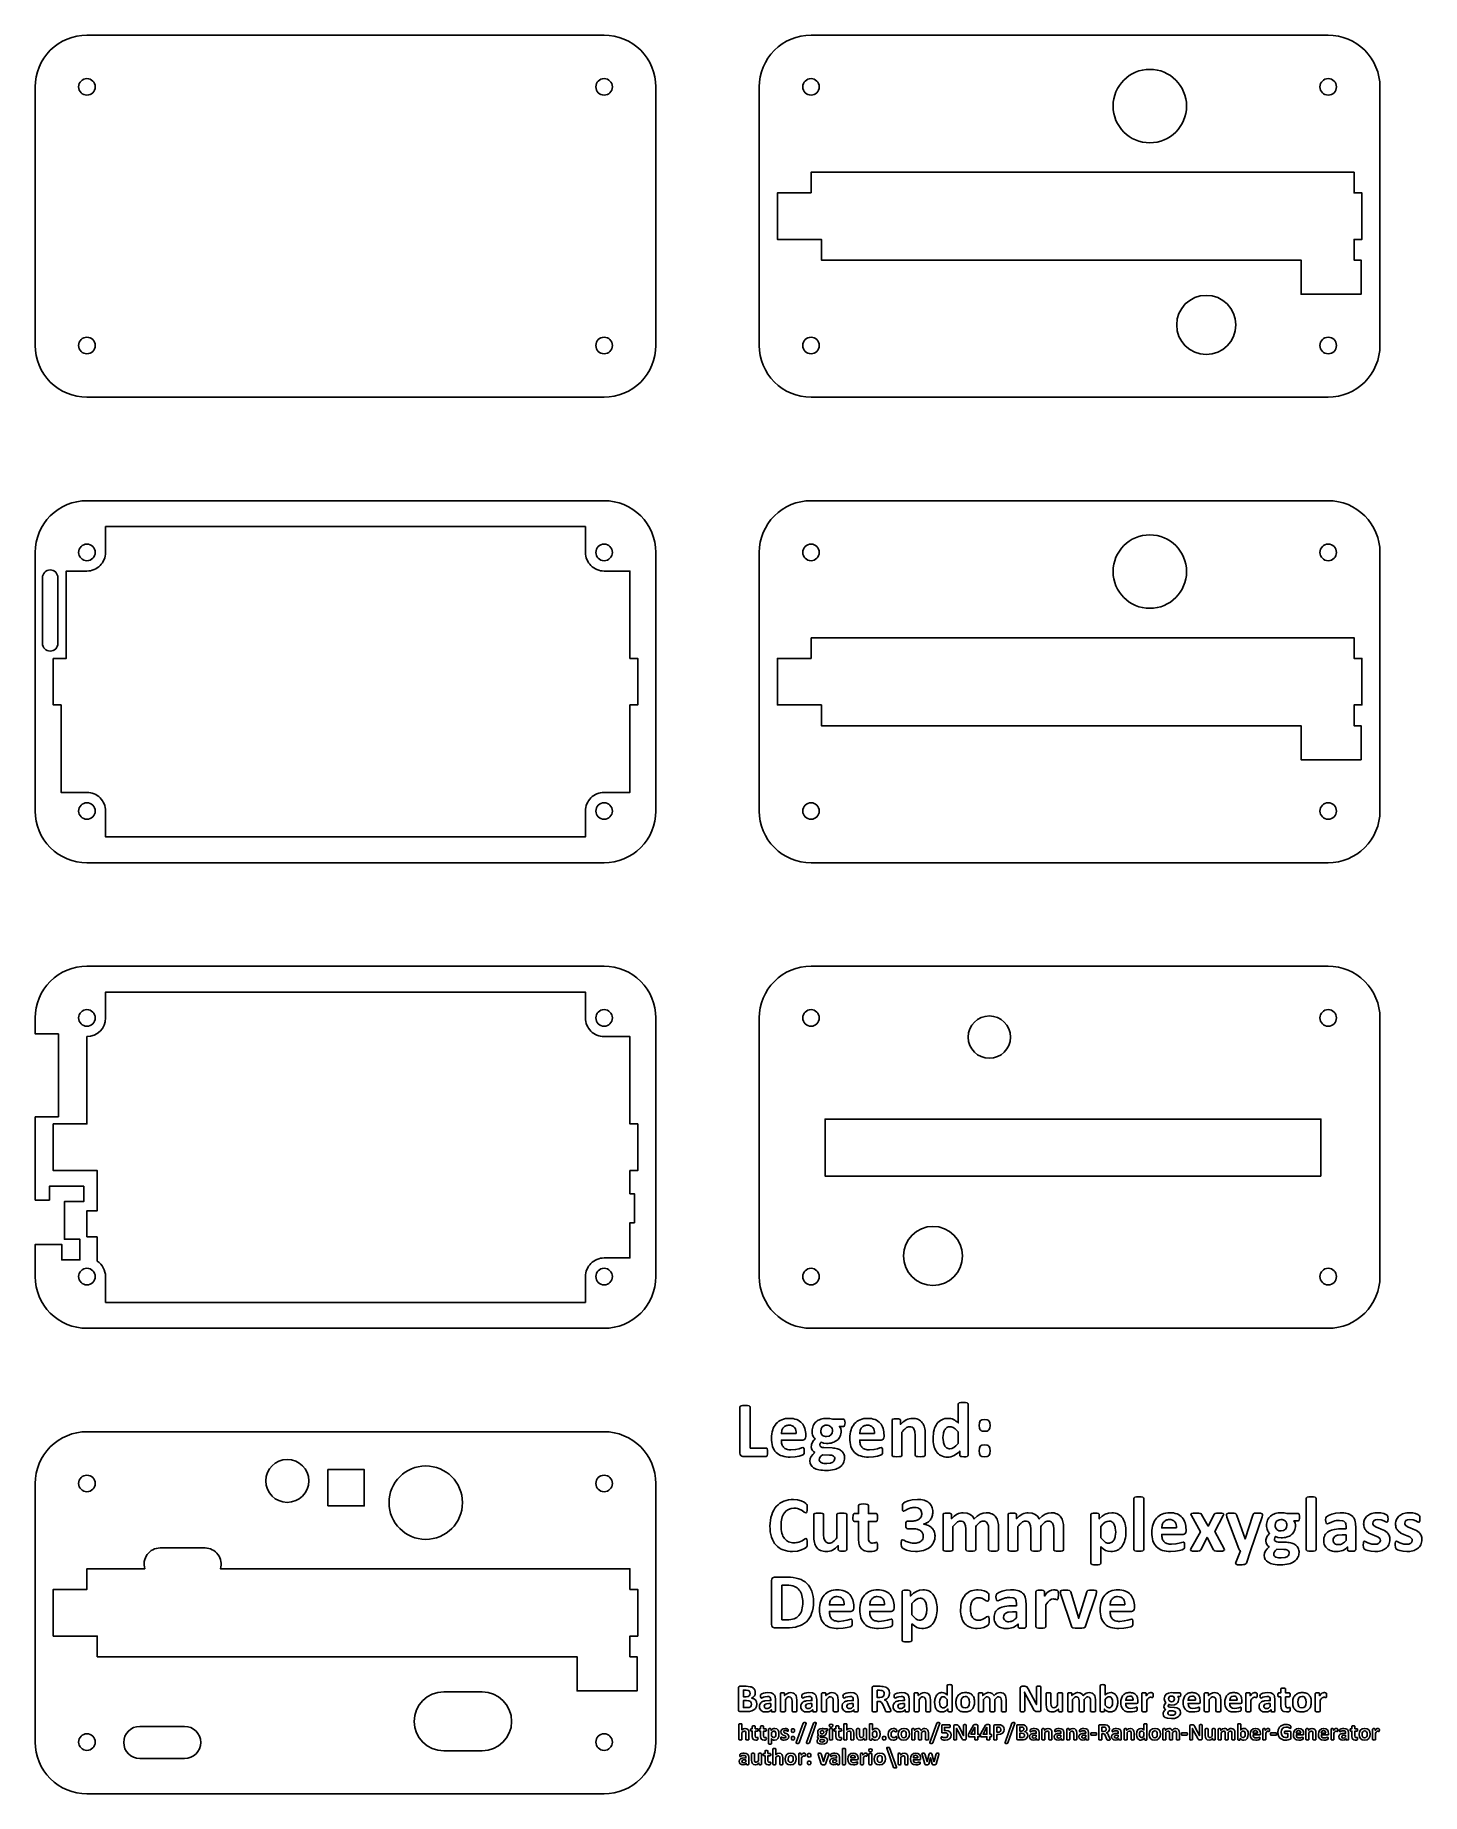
# Model space of a CAD drawing. Header units: millimetres. Extents: x 2 to 270, y 1 to 341.
import ezdxf

# ---------------------------------------------------------------- set-up
doc = ezdxf.new("R2010")
doc.units = ezdxf.units.MM
doc.header["$MEASUREMENT"] = 0
doc.layers.add('Predefinito', color=18, linetype='Continuous', true_color=0x000000)

msp = doc.modelspace()

# ---------------------------------------------------------------- linework, layer by layer
at = {"layer": 'Predefinito'}
for points in [[(11.99, 271.15), (111.99, 271.15, 0.414214), (121.99, 281.15), (121.99, 331.15, 0.414214), (111.99, 341.15), (11.99, 341.15, 0.414214), (1.99, 331.15), (1.99, 281.15, 0.414214), (11.99, 271.15)], [(151.99, 341.15, 0.414214), (141.99, 331.15), (141.99, 281.15, 0.414214), (151.99, 271.15), (251.99, 271.15, 0.414214), (261.99, 281.15), (261.99, 331.15, 0.414214), (251.99, 341.15), (151.99, 341.15)], [(11.99, 181.15), (111.99, 181.15, 0.414214), (121.99, 191.15), (121.99, 241.15, 0.414214), (111.99, 251.15), (11.99, 251.15, 0.414214), (1.99, 241.15), (1.99, 191.15, 0.414214), (11.99, 181.15)], [(141.99, 191.15), (141.99, 241.15, -0.414214), (151.99, 251.15), (251.99, 251.15, -0.414214), (261.99, 241.15), (261.99, 191.15, -0.414214), (251.99, 181.15), (151.99, 181.15, -0.414214), (141.99, 191.15)], [(5.49, 220.65), (7.99, 220.65), (7.99, 237.55), (11.99, 237.55, 0.414214), (15.59, 241.15), (15.59, 246.15), (108.39, 246.15), (108.39, 241.15, 0.414214), (111.99, 237.55), (116.99, 237.55), (116.99, 220.65), (118.49, 220.65), (118.49, 211.65), (116.99, 211.65), (116.99, 194.75), (111.99, 194.75, 0.414214), (108.39, 191.15), (108.39, 186.15), (15.59, 186.15), (15.59, 191.15, 0.414214), (11.99, 194.75), (6.99, 194.75), (6.99, 211.65), (5.49, 211.65), (5.49, 220.65)], [(6.39, 236.26, 1), (3.39, 236.26), (3.39, 223.56, 1), (6.39, 223.56), (6.39, 236.26)], [(1.99, 132.04), (6.49, 132.04), (6.49, 148.05), (1.99, 148.05), (1.99, 151.15, -0.414214), (11.99, 161.15), (111.99, 161.15, -0.414214), (121.99, 151.15), (121.99, 101.15, -0.414214), (111.99, 91.15), (11.99, 91.15, -0.414214), (1.99, 101.15), (1.99, 107.36), (7.13, 107.36), (7.13, 104.36), (10.63, 104.36), (10.63, 108.36), (7.63, 108.36), (7.63, 115.66), (11.37, 115.66), (11.37, 118.61), (4.73, 118.61), (4.73, 115.93), (1.99, 115.93), (1.99, 132.04)], [(261.99, 151.15), (261.99, 101.15, -0.414214), (251.99, 91.15), (151.99, 91.15, -0.414214), (141.99, 101.15), (141.99, 151.15, -0.414214), (151.99, 161.15), (251.99, 161.15, -0.414214), (261.99, 151.15)], [(13.99, 108.86), (13.99, 104.14, -0.250492), (15.59, 101.15), (15.59, 96.15), (108.39, 96.15), (108.39, 101.15, -0.414214), (111.99, 104.75), (116.99, 104.75), (116.99, 111.54), (117.85, 111.55), (117.85, 117.15), (116.99, 117.15), (116.99, 121.65), (118.49, 121.65), (118.49, 130.65), (116.99, 130.65), (116.99, 147.55), (111.99, 147.55, -0.414214), (108.39, 151.15), (108.39, 156.15), (15.59, 156.15), (15.59, 151.15, -0.414213), (11.99, 147.55), (11.99, 130.65), (5.49, 130.65), (5.49, 121.65), (14, 121.65), (14, 113.86), (11.99, 113.86), (11.99, 108.86), (13.99, 108.86)], [(143.61, 67.2), (143.6, 66.83), (143.54, 66.57), (143.44, 66.43), (143.31, 66.38), (138.84, 66.38, -0.186374), (138.42, 66.53, -0.220518), (138.25, 67.01), (138.25, 75.92), (138.3, 76.05), (138.46, 76.15), (138.76, 76.21), (139.24, 76.24), (139.72, 76.21), (140.02, 76.15), (140.18, 76.05), (140.23, 75.92), (140.23, 68), (143.31, 68), (143.44, 67.96), (143.54, 67.83), (143.6, 67.58), (143.61, 67.2)], [(182.36, 66.61), (182.33, 66.47), (182.2, 66.38), (181.95, 66.32), (181.56, 66.31), (181.16, 66.33), (180.92, 66.38), (180.78, 66.48), (180.74, 66.62), (180.74, 67.4, -0.080845), (179.65, 66.54, -0.126052), (178.39, 66.24, -0.128451), (177.1, 66.53, -0.120363), (176.23, 67.33, -0.093055), (175.75, 68.49, -0.055403), (175.6, 69.9, -0.065878), (175.79, 71.49, -0.093184), (176.35, 72.7, -0.122593), (177.27, 73.47, -0.115377), (178.52, 73.74, -0.117286), (179.54, 73.51, -0.078023), (180.45, 72.84), (180.45, 76.5), (180.49, 76.64), (180.65, 76.74), (180.94, 76.8), (181.41, 76.82), (181.87, 76.8), (182.17, 76.74), (182.32, 76.64), (182.36, 76.5), (182.36, 66.61)], [(150.97, 70.21, -0.193776), (150.81, 69.71, -0.211773), (150.38, 69.55), (146.26, 69.55, 0.07026), (146.36, 68.75, 0.114959), (146.69, 68.14, 0.123439), (147.27, 67.76, 0.087673), (148.12, 67.63), (149.01, 67.7), (149.67, 67.85), (150.13, 68.01), (150.43, 68.07), (150.54, 68.05), (150.62, 67.95), (150.66, 67.76), (150.67, 67.45), (150.67, 67.17), (150.64, 66.98), (150.6, 66.84), (150.52, 66.73), (150.25, 66.59), (149.69, 66.43), (148.91, 66.3), (147.97, 66.24, -0.079338), (146.39, 66.46, -0.118783), (145.25, 67.14, -0.120306), (144.57, 68.29, -0.077678), (144.35, 69.91, -0.079714), (144.58, 71.51, -0.104851), (145.26, 72.72, -0.114543), (146.35, 73.48, -0.097794), (147.79, 73.74, -0.096384), (149.23, 73.49, -0.116003), (150.22, 72.82, -0.109122), (150.79, 71.79, -0.074782), (150.97, 70.51), (150.97, 70.21)], [(149.13, 70.8, 0.18109), (148.81, 71.98, 0.235753), (147.73, 72.41, 0.111323), (147.1, 72.28, 0.111907), (146.65, 71.94, 0.095048), (146.37, 71.43), (146.26, 70.8), (149.13, 70.8)], [(158.57, 72.88, -0.107229), (158.48, 72.36, -0.297642), (158.28, 72.19), (157.49, 72.19, -0.111822), (157.73, 71.78), (157.8, 71.3, -0.103359), (157.6, 70.27, -0.117205), (157.04, 69.51, -0.100935), (156.16, 69.04, -0.075445), (155.01, 68.88), (154.39, 68.96), (153.94, 69.14), (153.78, 68.91), (153.7, 68.6, 0.251667), (153.9, 68.23, 0.148915), (154.44, 68.07), (156.07, 68.01, -0.064683), (157.09, 67.85, -0.098299), (157.85, 67.46, -0.114571), (158.31, 66.86, -0.108862), (158.48, 66.06, -0.117478), (158.26, 65.12, -0.12052), (157.6, 64.36, -0.089519), (156.51, 63.85, -0.068931), (154.96, 63.66, -0.053882), (153.5, 63.8, -0.082699), (152.5, 64.17, -0.270539), (151.76, 65.48), (151.82, 65.95), (152.01, 66.38), (152.32, 66.77), (152.73, 67.13, -0.280784), (152.05, 68.26, -0.129291), (152.26, 69.08, -0.082026), (152.78, 69.74, -0.096578), (152.36, 70.36, -0.102024), (152.2, 71.27, -0.107527), (152.41, 72.31, -0.111233), (152.99, 73.09, -0.098954), (153.87, 73.57, -0.079392), (155, 73.74), (155.61, 73.7), (156.15, 73.59), (158.28, 73.59, -0.303222), (158.49, 73.43, -0.103864), (158.57, 72.88)], [(156.13, 71.31, 0.210016), (155.83, 72.12, 0.198912), (154.98, 72.41, 0.102089), (154.49, 72.32), (154.14, 72.07), (153.93, 71.71), (153.86, 71.28, 0.212686), (154.16, 70.49, 0.197686), (155, 70.21), (155.5, 70.29), (155.85, 70.53), (156.06, 70.89), (156.13, 71.31)], [(166.11, 70.21, -0.193776), (165.96, 69.71, -0.211773), (165.53, 69.55), (161.41, 69.55, 0.07026), (161.51, 68.75, 0.114959), (161.84, 68.14, 0.123439), (162.42, 67.76, 0.087673), (163.27, 67.63), (164.16, 67.7), (164.82, 67.85), (165.28, 68.01), (165.58, 68.07), (165.69, 68.05), (165.77, 67.95), (165.81, 67.76), (165.82, 67.45), (165.81, 67.17), (165.79, 66.98), (165.74, 66.84), (165.67, 66.73), (165.4, 66.59), (164.83, 66.43), (164.05, 66.3), (163.11, 66.24, -0.079338), (161.53, 66.46, -0.118783), (160.4, 67.14, -0.120306), (159.72, 68.29, -0.077678), (159.5, 69.91, -0.079714), (159.73, 71.51, -0.104851), (160.41, 72.72, -0.114543), (161.5, 73.48, -0.097794), (162.93, 73.74, -0.096384), (164.38, 73.49, -0.116003), (165.37, 72.82, -0.109122), (165.93, 71.79, -0.074782), (166.11, 70.51), (166.11, 70.21)], [(164.28, 70.8, 0.18109), (163.95, 71.98, 0.235753), (162.88, 72.41, 0.111323), (162.24, 72.28, 0.111907), (161.79, 71.94, 0.095048), (161.52, 71.43), (161.41, 70.8), (164.28, 70.8)], [(174.06, 66.61), (174.01, 66.48), (173.86, 66.39), (173.56, 66.33), (173.1, 66.31), (172.63, 66.33), (172.34, 66.39), (172.19, 66.48), (172.14, 66.61), (172.14, 70.45), (172.07, 71.22), (171.87, 71.7, 0.129254), (171.53, 72.01, 0.121373), (171.04, 72.12, 0.161509), (170.32, 71.85, 0.069153), (169.57, 71.08), (169.57, 66.61), (169.52, 66.48), (169.37, 66.39), (169.08, 66.33), (168.61, 66.31), (168.15, 66.33), (167.86, 66.39), (167.7, 66.48), (167.66, 66.61), (167.66, 73.36), (167.7, 73.49), (167.83, 73.59), (168.09, 73.64), (168.48, 73.66), (168.88, 73.64), (169.13, 73.59), (169.25, 73.49), (169.29, 73.36), (169.29, 72.58, -0.084781), (170.42, 73.45, -0.11907), (171.61, 73.74, -0.112509), (172.76, 73.51, -0.122526), (173.51, 72.9, -0.101313), (173.93, 71.99, -0.059262), (174.06, 70.75), (174.06, 66.61)], [(180.45, 71.1, 0.066372), (179.67, 71.86, 0.157313), (178.9, 72.12, 0.152453), (178.26, 71.94, 0.123109), (177.83, 71.46, 0.071597), (177.59, 70.78), (177.51, 70.02), (177.58, 69.22, 0.074069), (177.8, 68.53, 0.122475), (178.21, 68.04, 0.159337), (178.86, 67.85), (179.24, 67.91), (179.61, 68.09), (180.01, 68.41), (180.45, 68.9), (180.45, 71.1)], [(186.63, 72.36), (186.58, 71.83), (186.4, 71.49, -0.142145), (186.07, 71.29), (185.55, 71.24), (185.04, 71.29, -0.142145), (184.71, 71.49, -0.135542), (184.54, 71.83), (184.5, 72.36), (184.54, 72.9, -0.136558), (184.71, 73.26, -0.13851), (185.04, 73.46), (185.55, 73.52), (186.07, 73.46, -0.13851), (186.4, 73.26, -0.127859), (186.58, 72.9), (186.63, 72.36)], [(1.99, 61.15), (1.99, 11.15, 0.414214), (11.99, 1.15), (111.99, 1.15, 0.414214), (121.99, 11.15), (121.99, 61.15, 0.414214), (111.99, 71.15), (11.99, 71.15, 0.414214), (1.99, 61.15)], [(186.63, 67.44), (186.58, 66.91, -0.127574), (186.4, 66.56, -0.142145), (186.07, 66.37), (185.55, 66.31), (185.04, 66.37, -0.142145), (184.71, 66.56, -0.136401), (184.54, 66.91), (184.5, 67.44), (184.54, 67.98, -0.137862), (184.71, 68.34, -0.142146), (185.04, 68.53), (185.55, 68.59), (186.07, 68.53, -0.142146), (186.4, 68.34, -0.129299), (186.58, 67.98), (186.63, 67.44)], [(156.58, 65.95, 0.273979), (156.31, 66.45, 0.133499), (155.56, 66.64), (154.21, 66.68), (153.9, 66.41), (153.71, 66.17), (153.61, 65.95), (153.59, 65.72, 0.309022), (153.97, 65.17, 0.111291), (155.05, 64.99), (155.77, 65.07), (156.24, 65.29, 0.126918), (156.5, 65.6), (156.58, 65.95)], [(151.27, 49.65), (151.25, 49.33), (151.22, 49.1), (151.16, 48.94), (151.04, 48.79), (150.72, 48.56), (150.14, 48.29), (149.36, 48.08), (148.4, 47.99, -0.092185), (146.6, 48.3, -0.117462), (145.23, 49.22, -0.107875), (144.36, 50.76, -0.078922), (144.06, 52.9, -0.083118), (144.39, 55.11, -0.102733), (145.32, 56.73, -0.113392), (146.76, 57.73, -0.097506), (148.6, 58.07), (149.38, 57.99), (150.08, 57.81), (150.66, 57.55), (151.02, 57.29), (151.16, 57.11), (151.22, 56.94), (151.25, 56.69), (151.27, 56.33), (151.25, 55.94), (151.2, 55.68), (151.11, 55.54), (150.99, 55.49), (150.7, 55.63), (150.25, 55.93), (149.59, 56.24, 0.085459), (148.67, 56.37, 0.24529), (146.85, 55.46, 0.093787), (146.36, 54.4, 0.065274), (146.19, 53, 0.068258), (146.37, 51.52, 0.101836), (146.87, 50.49, 0.123655), (147.67, 49.88, 0.102269), (148.71, 49.68, 0.079379), (149.62, 49.81), (150.28, 50.09), (150.73, 50.37), (151.01, 50.49), (151.13, 50.46), (151.21, 50.34), (151.25, 50.09), (151.27, 49.65)], [(175.97, 51.02, -0.116466), (175.69, 49.72, -0.116127), (174.91, 48.78, -0.094509), (173.72, 48.19, -0.070188), (172.2, 47.99), (171.26, 48.07), (170.48, 48.28), (169.93, 48.53), (169.64, 48.71), (169.54, 48.85), (169.48, 49.02), (169.44, 49.27), (169.43, 49.64), (169.49, 50.13, -0.321783), (169.67, 50.27), (169.93, 50.17), (170.41, 49.94), (171.08, 49.71, 0.066038), (171.97, 49.61, 0.073176), (172.7, 49.71, 0.092345), (173.25, 49.98, 0.125512), (173.58, 50.4, 0.105839), (173.69, 50.95, 0.118663), (173.56, 51.55, 0.12347), (173.16, 52.01, 0.091592), (172.49, 52.3, 0.062549), (171.54, 52.4), (170.68, 52.4), (170.51, 52.43), (170.39, 52.54), (170.33, 52.77), (170.31, 53.16), (170.33, 53.52), (170.39, 53.74), (170.5, 53.84), (170.66, 53.87), (171.53, 53.87, 0.070905), (172.33, 53.98, 0.09796), (172.91, 54.27, 0.117904), (173.27, 54.72, 0.110044), (173.4, 55.32), (173.31, 55.79, 0.109832), (173.07, 56.17, 0.108581), (172.64, 56.43, 0.086929), (172.03, 56.52, 0.078909), (171.28, 56.41), (170.65, 56.16), (170.18, 55.9), (169.89, 55.79), (169.79, 55.81), (169.71, 55.92), (169.66, 56.14), (169.65, 56.52), (169.66, 56.84), (169.69, 57.05), (169.74, 57.2), (169.85, 57.33), (170.16, 57.53), (170.75, 57.78), (171.57, 57.98), (172.59, 58.07, -0.072788), (173.85, 57.9, -0.101322), (174.77, 57.42, -0.121064), (175.34, 56.66, -0.101501), (175.53, 55.64, -0.072957), (175.42, 54.81, -0.08707), (175.08, 54.13, -0.093532), (174.53, 53.62, -0.082741), (173.76, 53.3), (173.76, 53.28, -0.085095), (174.69, 53.02, -0.090651), (175.38, 52.52, -0.095901), (175.82, 51.84, -0.095813), (175.97, 51.02)], [(158.91, 48.37), (158.87, 48.24), (158.74, 48.14), (158.49, 48.08), (158.09, 48.07), (157.69, 48.08), (157.44, 48.14), (157.31, 48.24), (157.27, 48.37), (157.27, 49.15, -0.085053), (156.14, 48.28, -0.119044), (154.96, 47.99, -0.1125), (153.81, 48.22, -0.123986), (153.05, 48.83, -0.101008), (152.64, 49.74, -0.057691), (152.52, 51.02), (152.52, 55.12), (152.56, 55.25), (152.71, 55.34), (153.01, 55.4), (153.47, 55.42), (153.93, 55.4), (154.23, 55.34), (154.38, 55.25), (154.43, 55.12), (154.43, 51.31), (154.49, 50.51), (154.7, 50.03, 0.125785), (155.04, 49.72, 0.121684), (155.53, 49.61, 0.161612), (156.24, 49.87, 0.063184), (157, 50.63), (157, 55.12), (157.04, 55.25), (157.2, 55.34), (157.49, 55.4), (157.96, 55.42), (158.42, 55.4), (158.71, 55.34), (158.87, 55.25), (158.91, 55.12), (158.91, 48.37)], [(164.87, 49.08), (164.83, 48.56), (164.72, 48.31), (164.52, 48.18), (164.21, 48.08), (163.82, 48.01), (163.4, 47.99, -0.082018), (162.41, 48.13, -0.126301), (161.72, 48.57, -0.118398), (161.32, 49.32, -0.069218), (161.19, 50.38), (161.19, 53.8), (160.38, 53.8, -0.323093), (160.16, 53.98, -0.091183), (160.09, 54.57), (160.11, 54.94), (160.16, 55.18), (160.26, 55.31), (160.39, 55.34), (161.19, 55.34), (161.19, 56.86), (161.23, 57), (161.39, 57.1), (161.68, 57.16), (162.14, 57.18), (162.61, 57.16), (162.91, 57.1), (163.06, 57), (163.1, 56.86), (163.1, 55.34), (164.57, 55.34), (164.7, 55.31), (164.79, 55.18), (164.85, 54.94), (164.87, 54.57, -0.09052), (164.79, 53.98, -0.324482), (164.57, 53.8), (163.1, 53.8), (163.1, 50.69, 0.138779), (163.28, 49.88, 0.266922), (163.9, 49.61), (164.17, 49.64), (164.38, 49.7), (164.54, 49.76), (164.66, 49.78), (164.74, 49.76), (164.81, 49.65), (164.85, 49.43), (164.87, 49.08)], [(188.25, 48.37), (188.2, 48.23), (188.05, 48.14), (187.76, 48.08), (187.3, 48.07), (186.83, 48.08), (186.53, 48.14), (186.38, 48.24), (186.34, 48.37), (186.34, 52.36), (186.28, 52.98), (186.08, 53.46, 0.12404), (185.75, 53.77, 0.127208), (185.27, 53.87, 0.16721), (184.59, 53.61, 0.058841), (183.84, 52.84), (183.84, 48.37), (183.79, 48.24), (183.64, 48.14), (183.34, 48.08), (182.89, 48.07), (182.42, 48.08), (182.13, 48.14), (181.97, 48.24), (181.93, 48.37), (181.93, 52.36), (181.86, 52.98), (181.67, 53.46, 0.129869), (181.34, 53.77, 0.125062), (180.87, 53.87, 0.167172), (180.17, 53.61, 0.061371), (179.43, 52.84), (179.43, 48.37), (179.38, 48.24), (179.23, 48.14), (178.93, 48.08), (178.47, 48.07), (178.01, 48.08), (177.72, 48.14), (177.56, 48.24), (177.52, 48.37), (177.52, 55.12), (177.55, 55.25), (177.69, 55.34), (177.94, 55.4), (178.33, 55.42), (178.74, 55.4), (178.98, 55.34), (179.11, 55.25), (179.15, 55.12), (179.15, 54.34, -0.080326), (180.26, 55.2, -0.122125), (181.42, 55.49), (182.17, 55.41), (182.77, 55.17), (183.22, 54.8), (183.53, 54.31), (184.13, 54.85), (184.7, 55.21), (185.27, 55.42), (185.85, 55.49, -0.113999), (186.98, 55.27, -0.12329), (187.73, 54.66, -0.101775), (188.13, 53.75, -0.057624), (188.25, 52.65), (188.25, 48.37)], [(200.82, 48.37), (200.78, 48.23), (200.63, 48.14), (200.34, 48.08), (199.87, 48.07), (199.4, 48.08), (199.11, 48.14), (198.95, 48.24), (198.91, 48.37), (198.91, 52.36), (198.85, 52.98), (198.65, 53.46, 0.12404), (198.32, 53.77, 0.127208), (197.85, 53.87, 0.16721), (197.16, 53.61, 0.058841), (196.41, 52.84), (196.41, 48.37), (196.37, 48.24), (196.21, 48.14), (195.92, 48.08), (195.46, 48.07), (195, 48.08), (194.7, 48.14), (194.55, 48.24), (194.5, 48.37), (194.5, 52.36), (194.44, 52.98), (194.25, 53.46, 0.129869), (193.91, 53.77, 0.125062), (193.44, 53.87, 0.167172), (192.75, 53.61, 0.061371), (192, 52.84), (192, 48.37), (191.96, 48.24), (191.8, 48.14), (191.51, 48.08), (191.05, 48.07), (190.58, 48.08), (190.29, 48.14), (190.13, 48.24), (190.09, 48.37), (190.09, 55.12), (190.13, 55.25), (190.26, 55.34), (190.52, 55.4), (190.91, 55.42), (191.31, 55.4), (191.56, 55.34), (191.68, 55.25), (191.72, 55.12), (191.72, 54.34, -0.080326), (192.84, 55.2, -0.122125), (194, 55.49), (194.75, 55.41), (195.34, 55.17), (195.79, 54.8), (196.11, 54.31), (196.7, 54.85), (197.28, 55.21), (197.84, 55.42), (198.42, 55.49, -0.113999), (199.55, 55.27, -0.12329), (200.3, 54.66, -0.101775), (200.7, 53.75, -0.057624), (200.82, 52.65), (200.82, 48.37)], [(212.88, 51.84, -0.065591), (212.69, 50.24, -0.093666), (212.13, 49.03, -0.122616), (211.22, 48.26, -0.115226), (209.96, 47.99), (209.42, 48.05), (208.95, 48.22), (208.5, 48.51), (208.03, 48.91), (208.03, 45.74), (207.98, 45.61), (207.83, 45.51), (207.54, 45.44), (207.07, 45.42), (206.61, 45.44), (206.32, 45.5), (206.16, 45.61), (206.12, 45.74), (206.12, 55.12), (206.16, 55.25), (206.29, 55.34), (206.54, 55.4), (206.93, 55.42), (207.31, 55.4), (207.56, 55.34), (207.7, 55.24), (207.73, 55.11), (207.73, 54.28), (208.31, 54.81), (208.88, 55.19), (209.49, 55.42), (210.15, 55.49, -0.127999), (211.41, 55.2, -0.123785), (212.26, 54.42, -0.089825), (212.73, 53.26, -0.055888), (212.88, 51.84)], [(224.5, 51.97, -0.193776), (224.35, 51.46, -0.211773), (223.92, 51.3), (219.8, 51.3, 0.07026), (219.9, 50.51, 0.114959), (220.23, 49.9, 0.123439), (220.81, 49.52, 0.087673), (221.66, 49.39), (222.54, 49.46), (223.2, 49.61), (223.67, 49.76), (223.96, 49.83), (224.08, 49.8), (224.15, 49.71), (224.2, 49.52), (224.21, 49.21), (224.2, 48.93), (224.18, 48.73), (224.13, 48.59), (224.05, 48.49), (223.78, 48.35), (223.22, 48.19), (222.44, 48.05), (221.5, 47.99, -0.079338), (219.92, 48.22, -0.118783), (218.79, 48.89, -0.120306), (218.11, 50.04, -0.077678), (217.88, 51.67, -0.079714), (218.12, 53.27, -0.104851), (218.8, 54.47, -0.114543), (219.88, 55.23, -0.097794), (221.32, 55.49, -0.096384), (222.77, 55.25, -0.116003), (223.75, 54.57, -0.109122), (224.32, 53.55, -0.074782), (224.5, 52.26), (224.5, 51.97)], [(231.89, 48.5), (231.95, 48.29), (231.84, 48.16), (231.52, 48.08), (230.95, 48.07), (230.41, 48.08), (230.09, 48.12), (229.92, 48.21), (229.83, 48.33), (228.58, 50.73), (227.33, 48.33), (227.25, 48.21), (227.09, 48.12), (226.78, 48.08), (226.27, 48.07), (225.74, 48.08), (225.45, 48.16), (225.36, 48.29), (225.42, 48.5), (227.29, 51.82), (225.53, 54.94), (225.46, 55.17, -0.309851), (225.55, 55.32), (225.86, 55.4), (226.43, 55.42), (226.96, 55.41), (227.26, 55.37), (227.43, 55.3), (227.52, 55.18), (228.8, 52.92), (229.94, 55.18), (230.01, 55.28), (230.15, 55.36), (230.42, 55.4), (230.89, 55.42), (231.42, 55.4), (231.71, 55.34), (231.79, 55.19), (231.71, 54.94), (230.06, 51.88), (231.89, 48.5)], [(236.98, 48.14), (236.19, 45.77, -0.247519), (235.82, 45.5, -0.062605), (234.94, 45.42), (234.46, 45.44), (234.19, 45.53), (234.09, 45.68), (234.13, 45.9), (235, 48.14), (234.83, 48.28), (234.71, 48.48), (232.41, 54.66), (232.31, 55.06, -0.225107), (232.4, 55.28), (232.7, 55.39), (233.26, 55.42), (233.77, 55.41), (234.06, 55.35), (234.21, 55.21), (234.32, 54.94), (235.91, 50.44), (235.93, 50.44), (237.41, 55.03), (237.52, 55.29), (237.76, 55.39), (238.34, 55.42), (238.88, 55.39), (239.2, 55.28, -0.23659), (239.3, 55.05), (239.24, 54.73), (236.98, 48.14)], [(246.44, 54.64, -0.107229), (246.36, 54.12, -0.297642), (246.15, 53.95), (245.36, 53.95, -0.111822), (245.6, 53.54), (245.67, 53.06, -0.103359), (245.47, 52.03, -0.117205), (244.91, 51.27, -0.100935), (244.03, 50.8, -0.075445), (242.88, 50.64), (242.26, 50.72), (241.81, 50.9), (241.65, 50.66), (241.58, 50.35, 0.251667), (241.77, 49.99, 0.148915), (242.31, 49.83), (243.94, 49.77, -0.064683), (244.97, 49.61, -0.098299), (245.72, 49.22, -0.114571), (246.19, 48.61, -0.108862), (246.35, 47.81, -0.117478), (246.13, 46.88, -0.12052), (245.47, 46.12, -0.089519), (244.38, 45.61, -0.068931), (242.84, 45.42, -0.053882), (241.37, 45.55, -0.082699), (240.37, 45.93, -0.270539), (239.63, 47.23), (239.7, 47.7), (239.88, 48.14), (240.19, 48.53), (240.6, 48.89, -0.280784), (239.92, 50.02, -0.129291), (240.13, 50.83, -0.082026), (240.66, 51.49, -0.096578), (240.23, 52.12, -0.102024), (240.08, 53.03, -0.107527), (240.28, 54.07, -0.111233), (240.86, 54.84, -0.098954), (241.74, 55.32, -0.079392), (242.87, 55.49), (243.48, 55.45), (244.02, 55.34), (246.15, 55.34, -0.303222), (246.36, 55.18, -0.103864), (246.44, 54.64)], [(257.3, 48.34), (257.22, 48.18), (256.99, 48.09), (256.51, 48.07), (256.03, 48.09), (255.81, 48.18), (255.75, 48.34), (255.75, 48.88, -0.107673), (254.79, 48.21, -0.098537), (253.6, 47.99, -0.073732), (252.6, 48.13, -0.099039), (251.82, 48.54, -0.116126), (251.3, 49.21, -0.108047), (251.12, 50.15, -0.126937), (251.35, 51.15, -0.134843), (252.05, 51.86, -0.087392), (253.2, 52.27, -0.047599), (254.79, 52.4), (255.46, 52.4), (255.46, 52.8), (255.39, 53.34, 0.270729), (254.78, 53.95), (254.16, 54.02, 0.066157), (253.3, 53.92), (252.63, 53.69), (252.15, 53.46), (251.83, 53.36), (251.68, 53.41), (251.57, 53.56), (251.51, 53.8), (251.49, 54.11), (251.52, 54.48), (251.67, 54.72), (252.04, 54.97), (252.66, 55.22), (253.44, 55.42), (254.31, 55.49, -0.065687), (255.67, 55.34, -0.11469), (256.6, 54.86, -0.135697), (257.13, 54.04, -0.079607), (257.3, 52.85), (257.3, 48.34)], [(263.91, 50.3, -0.117036), (263.7, 49.3, -0.120191), (263.09, 48.57, -0.093888), (262.16, 48.14, -0.066337), (261, 47.99), (260.27, 48.05), (259.66, 48.18), (259.2, 48.35), (258.94, 48.51), (258.81, 48.75), (258.77, 49.27), (258.78, 49.63), (258.83, 49.84), (258.9, 49.95), (259.02, 49.98), (259.26, 49.89), (259.67, 49.69), (260.23, 49.48, 0.07093), (260.97, 49.39), (261.43, 49.44), (261.77, 49.58), (262, 49.82), (262.07, 50.15, 0.186519), (261.94, 50.53), (261.57, 50.81), (261.05, 51.03), (260.46, 51.26), (259.86, 51.56), (259.35, 51.96, -0.093527), (258.98, 52.53, -0.098228), (258.84, 53.34, -0.111761), (259.03, 54.21, -0.115668), (259.57, 54.9, -0.094706), (260.43, 55.34, -0.075027), (261.57, 55.49), (262.18, 55.45), (262.72, 55.33), (263.12, 55.18), (263.36, 55.04), (263.46, 54.92), (263.51, 54.79), (263.53, 54.59), (263.55, 54.31), (263.53, 53.98), (263.5, 53.78), (263.42, 53.68), (263.32, 53.65), (263.11, 53.74), (262.75, 53.91), (262.25, 54.09), (261.6, 54.17), (261.16, 54.12), (260.85, 53.97), (260.66, 53.74), (260.6, 53.46, 0.193489), (260.75, 53.07), (261.12, 52.79), (261.66, 52.57), (262.26, 52.34), (262.86, 52.05), (263.39, 51.65, -0.093013), (263.77, 51.08, -0.102219), (263.91, 50.3)], [(270.09, 50.3, -0.117036), (269.87, 49.3, -0.120191), (269.27, 48.57, -0.093888), (268.34, 48.14, -0.066337), (267.17, 47.99), (266.45, 48.05), (265.83, 48.18), (265.38, 48.35), (265.12, 48.51), (264.99, 48.75), (264.94, 49.27), (264.96, 49.63), (265, 49.84), (265.08, 49.95), (265.19, 49.98), (265.44, 49.89), (265.85, 49.69), (266.41, 49.48, 0.07093), (267.14, 49.39), (267.6, 49.44), (267.95, 49.58), (268.18, 49.82), (268.25, 50.15, 0.186519), (268.11, 50.53), (267.74, 50.81), (267.23, 51.03), (266.63, 51.26), (266.04, 51.56), (265.52, 51.96, -0.093527), (265.15, 52.53, -0.098228), (265.02, 53.34, -0.111761), (265.2, 54.21, -0.115668), (265.74, 54.9, -0.094706), (266.61, 55.34, -0.075027), (267.74, 55.49), (268.36, 55.45), (268.89, 55.33), (269.3, 55.18), (269.54, 55.04), (269.64, 54.92), (269.68, 54.79), (269.71, 54.59), (269.72, 54.31), (269.71, 53.98), (269.67, 53.78), (269.6, 53.68), (269.5, 53.65), (269.28, 53.74), (268.92, 53.91), (268.42, 54.09), (267.78, 54.17), (267.33, 54.12), (267.02, 53.97), (266.84, 53.74), (266.78, 53.46, 0.193489), (266.92, 53.07), (267.3, 52.79), (267.83, 52.57), (268.43, 52.34), (269.04, 52.05), (269.57, 51.65, -0.093013), (269.95, 51.08, -0.102219), (270.09, 50.3)], [(210.9, 51.71), (210.83, 52.52, 0.076958), (210.62, 53.21, 0.121042), (210.21, 53.69, 0.160838), (209.59, 53.87), (209.22, 53.82), (208.85, 53.64), (208.46, 53.32), (208.03, 52.82), (208.03, 50.63, 0.061335), (208.79, 49.88, 0.164869), (209.53, 49.61, 0.160114), (210.16, 49.79, 0.113431), (210.58, 50.28, 0.074753), (210.82, 50.96), (210.9, 51.71)], [(222.66, 52.55, 0.18109), (222.34, 53.74, 0.235753), (221.27, 54.17, 0.111323), (220.63, 54.04, 0.111907), (220.18, 53.69, 0.095048), (219.91, 53.18), (219.8, 52.55), (222.66, 52.55)], [(244, 53.06, 0.210016), (243.7, 53.88, 0.198912), (242.85, 54.17, 0.102089), (242.36, 54.08), (242.01, 53.83), (241.8, 53.47), (241.73, 53.03, 0.212686), (242.04, 52.25, 0.197686), (242.87, 51.96), (243.37, 52.05), (243.72, 52.29), (243.93, 52.64), (244, 53.06)], [(255.46, 51.23), (254.71, 51.23), (253.9, 51.16, 0.091586), (253.36, 50.96, 0.135055), (253.05, 50.64, 0.120439), (252.96, 50.2, 0.228547), (253.23, 49.55, 0.182163), (254, 49.32, 0.134289), (254.75, 49.52, 0.074263), (255.46, 50.1), (255.46, 51.23)], [(23.19, 44.65, -0.506364), (26.15, 48.68), (34.83, 48.68, -0.506364), (37.79, 44.65), (116.99, 44.65), (116.99, 40.65), (118.49, 40.65), (118.49, 31.65), (116.99, 31.65), (116.99, 27.65), (118.35, 27.65), (118.35, 21.05), (106.75, 21.05), (106.75, 27.65), (14, 27.65), (14, 31.65), (5.49, 31.65), (5.49, 40.65), (11.99, 40.65), (11.99, 44.65), (23.19, 44.65)], [(244.45, 47.71, 0.273979), (244.18, 48.21, 0.133499), (243.43, 48.4), (242.08, 48.43), (241.77, 48.17), (241.58, 47.93), (241.49, 47.7), (241.46, 47.48, 0.309022), (241.84, 46.93, 0.111291), (242.92, 46.74), (243.64, 46.83), (244.12, 47.05, 0.126918), (244.37, 47.35), (244.45, 47.71)], [(88.4, 9.44), (80.97, 9.44, -1), (80.97, 20.85), (88.4, 20.85, -1), (88.4, 9.44)], [(141.52, 18.5), (141.44, 18.03), (141.24, 17.66), (140.94, 17.38), (140.55, 17.19), (140.1, 17.08), (139.56, 17.04), (138.25, 17.04), (138.04, 17.11, -0.221883), (137.95, 17.35), (137.95, 21.62, -0.221883), (138.04, 21.86), (138.25, 21.93), (139.48, 21.93), (140.25, 21.85, -0.096489), (140.78, 21.62, -0.127215), (141.11, 21.23, -0.113903), (141.22, 20.68), (141.18, 20.34), (141.04, 20.06), (140.83, 19.83), (140.54, 19.67), (140.92, 19.54), (141.23, 19.3), (141.44, 18.95), (141.52, 18.5)], [(145.12, 17.14), (145.08, 17.06), (144.97, 17.02), (144.73, 17), (144.49, 17.02), (144.38, 17.06), (144.35, 17.14), (144.35, 17.41, -0.107673), (143.87, 17.08, -0.098537), (143.27, 16.97), (142.77, 17.03), (142.38, 17.24), (142.12, 17.57, -0.108047), (142.03, 18.04, -0.126937), (142.15, 18.55, -0.134843), (142.5, 18.9, -0.087392), (143.07, 19.11), (143.87, 19.17), (144.2, 19.17), (144.2, 19.37), (144.17, 19.64), (144.06, 19.83), (143.86, 19.94), (143.55, 19.98), (143.12, 19.93), (142.79, 19.82), (142.55, 19.7), (142.39, 19.65), (142.31, 19.68), (142.26, 19.75), (142.23, 19.87), (142.22, 20.03), (142.23, 20.21), (142.31, 20.33), (142.49, 20.45), (142.8, 20.58), (143.19, 20.68), (143.63, 20.72), (144.31, 20.64, -0.11469), (144.77, 20.4, -0.135697), (145.04, 19.99), (145.12, 19.39), (145.12, 17.14)], [(149.27, 17.15), (149.25, 17.09), (149.17, 17.04), (149.03, 17.01), (148.8, 17), (148.56, 17.01), (148.42, 17.04), (148.34, 17.09), (148.32, 17.15), (148.32, 19.07), (148.28, 19.46), (148.18, 19.7), (148.01, 19.85), (147.76, 19.91, 0.161509), (147.41, 19.78), (147.03, 19.39), (147.03, 17.15), (147.01, 17.09), (146.93, 17.04), (146.78, 17.01), (146.55, 17), (146.32, 17.01), (146.18, 17.04), (146.1, 17.09), (146.08, 17.15), (146.08, 20.53), (146.09, 20.59), (146.16, 20.64), (146.29, 20.67), (146.49, 20.68), (146.69, 20.67), (146.81, 20.64), (146.87, 20.59), (146.89, 20.53), (146.89, 20.14, -0.084781), (147.45, 20.57, -0.22745), (148.62, 20.6, -0.122526), (149, 20.3, -0.101313), (149.21, 19.85), (149.27, 19.22), (149.27, 17.15)], [(153.1, 17.14), (153.06, 17.06), (152.94, 17.02), (152.71, 17), (152.46, 17.02), (152.36, 17.06), (152.32, 17.14), (152.32, 17.41, -0.107673), (151.85, 17.08, -0.098537), (151.25, 16.97), (150.75, 17.03), (150.36, 17.24), (150.1, 17.57, -0.108047), (150.01, 18.04, -0.126937), (150.13, 18.55, -0.134843), (150.47, 18.9, -0.087392), (151.05, 19.11), (151.85, 19.17), (152.18, 19.17), (152.18, 19.37), (152.15, 19.64), (152.04, 19.83), (151.84, 19.94), (151.53, 19.98), (151.1, 19.93), (150.77, 19.82), (150.52, 19.7), (150.37, 19.65), (150.29, 19.68), (150.24, 19.75), (150.2, 19.87), (150.19, 20.03), (150.21, 20.21), (150.28, 20.33), (150.47, 20.45), (150.78, 20.58), (151.17, 20.68), (151.6, 20.72), (152.28, 20.64, -0.11469), (152.75, 20.4, -0.135697), (153.01, 19.99), (153.1, 19.39), (153.1, 17.14)], [(157.25, 17.15), (157.23, 17.09), (157.15, 17.04), (157.01, 17.01), (156.78, 17), (156.54, 17.01), (156.4, 17.04), (156.32, 17.09), (156.3, 17.15), (156.3, 19.07), (156.26, 19.46), (156.16, 19.7), (155.99, 19.85), (155.74, 19.91, 0.161509), (155.39, 19.78), (155.01, 19.39), (155.01, 17.15), (154.99, 17.09), (154.91, 17.04), (154.76, 17.01), (154.53, 17), (154.3, 17.01), (154.15, 17.04), (154.08, 17.09), (154.05, 17.15), (154.05, 20.53), (154.07, 20.59), (154.14, 20.64), (154.27, 20.67), (154.46, 20.68), (154.66, 20.67), (154.79, 20.64), (154.85, 20.59), (154.87, 20.53), (154.87, 20.14, -0.084781), (155.43, 20.57, -0.22745), (156.6, 20.6, -0.122526), (156.98, 20.3, -0.101313), (157.19, 19.85), (157.25, 19.22), (157.25, 17.15)], [(161.08, 17.14), (161.04, 17.06), (160.92, 17.02), (160.68, 17), (160.44, 17.02), (160.33, 17.06), (160.3, 17.14), (160.3, 17.41, -0.107673), (159.82, 17.08, -0.098537), (159.23, 16.97), (158.73, 17.03), (158.34, 17.24), (158.08, 17.57, -0.108047), (157.99, 18.04, -0.126937), (158.1, 18.55, -0.134843), (158.45, 18.9, -0.087392), (159.03, 19.11), (159.82, 19.17), (160.16, 19.17), (160.16, 19.37), (160.12, 19.64), (160.02, 19.83), (159.82, 19.94), (159.51, 19.98), (159.08, 19.93), (158.74, 19.82), (158.5, 19.7), (158.34, 19.65), (158.27, 19.68), (158.22, 19.75), (158.18, 19.87), (158.17, 20.03), (158.19, 20.21), (158.26, 20.33), (158.45, 20.45), (158.76, 20.58), (159.15, 20.68), (159.58, 20.72), (160.26, 20.64, -0.11469), (160.73, 20.4, -0.135697), (160.99, 19.99), (161.08, 19.39), (161.08, 17.14)], [(167.44, 17.15), (167.42, 17.08), (167.35, 17.04), (167.18, 17.01), (166.89, 17), (166.63, 17.01), (166.48, 17.04), (166.41, 17.09), (166.37, 17.17), (165.93, 18.26), (165.77, 18.59), (165.6, 18.83), (165.38, 18.98), (165.1, 19.02), (164.79, 19.02), (164.79, 17.16), (164.76, 17.09), (164.68, 17.04), (164.53, 17.01), (164.29, 17), (164.05, 17.01), (163.9, 17.04), (163.82, 17.09), (163.8, 17.16), (163.8, 21.61, -0.221074), (163.88, 21.86), (164.09, 21.93), (165.36, 21.93), (165.68, 21.92), (165.91, 21.9), (166.44, 21.76), (166.84, 21.49), (167.09, 21.1), (167.18, 20.58), (167.12, 20.13), (166.93, 19.77), (166.63, 19.49), (166.23, 19.3), (166.43, 19.17), (166.62, 18.99), (166.78, 18.74), (166.93, 18.43), (167.34, 17.47), (167.42, 17.26), (167.44, 17.15)], [(166.15, 20.47, 0.148743), (166.04, 20.88, 0.18616), (165.68, 21.12), (165.51, 21.15), (165.24, 21.16), (164.79, 21.16), (164.79, 19.76), (165.3, 19.76), (165.67, 19.81), (165.94, 19.96), (166.1, 20.18), (166.15, 20.47)], [(170.97, 17.14), (170.93, 17.06), (170.81, 17.02), (170.57, 17), (170.33, 17.02), (170.22, 17.06), (170.19, 17.14), (170.19, 17.41, -0.107673), (169.71, 17.08, -0.098537), (169.12, 16.97), (168.62, 17.03), (168.23, 17.24), (167.97, 17.57, -0.108047), (167.88, 18.04, -0.126937), (167.99, 18.55, -0.134843), (168.34, 18.9, -0.087392), (168.92, 19.11), (169.71, 19.17), (170.05, 19.17), (170.05, 19.37), (170.01, 19.64), (169.91, 19.83), (169.71, 19.94), (169.4, 19.98), (168.97, 19.93), (168.63, 19.82), (168.39, 19.7), (168.23, 19.65), (168.16, 19.68), (168.1, 19.75), (168.07, 19.87), (168.06, 20.03), (168.08, 20.21), (168.15, 20.33), (168.34, 20.45), (168.65, 20.58), (169.04, 20.68), (169.47, 20.72), (170.15, 20.64, -0.11469), (170.62, 20.4, -0.135697), (170.88, 19.99), (170.97, 19.39), (170.97, 17.14)], [(175.12, 17.15), (175.1, 17.09), (175.02, 17.04), (174.87, 17.01), (174.64, 17), (174.41, 17.01), (174.26, 17.04), (174.19, 17.09), (174.16, 17.15), (174.16, 19.07), (174.13, 19.46), (174.03, 19.7), (173.86, 19.85), (173.61, 19.91, 0.161509), (173.25, 19.78), (172.88, 19.39), (172.88, 17.15), (172.85, 17.09), (172.78, 17.04), (172.63, 17.01), (172.4, 17), (172.17, 17.01), (172.02, 17.04), (171.94, 17.09), (171.92, 17.15), (171.92, 20.53), (171.94, 20.59), (172.01, 20.64), (172.14, 20.67), (172.33, 20.68), (172.53, 20.67), (172.66, 20.64), (172.72, 20.59), (172.74, 20.53), (172.74, 20.14, -0.084781), (173.3, 20.57, -0.22745), (174.47, 20.6, -0.122526), (174.85, 20.3, -0.101313), (175.06, 19.85), (175.12, 19.22), (175.12, 17.15)], [(179.27, 17.15), (179.25, 17.08), (179.19, 17.04), (179.07, 17.01), (178.87, 17), (178.67, 17.01), (178.55, 17.04), (178.48, 17.09), (178.46, 17.16), (178.46, 17.55, -0.080845), (177.92, 17.12, -0.126052), (177.29, 16.97, -0.128451), (176.64, 17.11, -0.120363), (176.21, 17.51, -0.093055), (175.97, 18.09), (175.89, 18.8, -0.065878), (175.99, 19.59, -0.093184), (176.27, 20.2, -0.122593), (176.72, 20.58, -0.115377), (177.35, 20.72, -0.117286), (177.86, 20.6), (178.32, 20.27), (178.32, 22.1), (178.34, 22.17), (178.42, 22.22), (178.56, 22.25), (178.8, 22.26), (179.03, 22.25), (179.17, 22.22), (179.25, 22.17), (179.27, 22.1), (179.27, 17.15)], [(183.61, 18.87, -0.078432), (183.5, 18.1, -0.107439), (183.16, 17.5, -0.115893), (182.58, 17.1, -0.094907), (181.77, 16.97, -0.088696), (180.99, 17.09, -0.118594), (180.44, 17.45, -0.114452), (180.11, 18.02, -0.074515), (180.01, 18.81, -0.079164), (180.12, 19.58, -0.107882), (180.47, 20.19, -0.114167), (181.04, 20.58, -0.09538), (181.85, 20.72, -0.087454), (182.64, 20.59, -0.12067), (183.18, 20.24, -0.113555), (183.51, 19.66, -0.074461), (183.61, 18.87)], [(189.75, 17.15), (189.73, 17.09), (189.65, 17.04), (189.51, 17.01), (189.28, 17), (189.04, 17.01), (188.89, 17.04), (188.82, 17.09), (188.8, 17.15), (188.8, 19.15), (188.76, 19.46), (188.67, 19.7), (188.5, 19.85), (188.26, 19.91, 0.16721), (187.92, 19.78), (187.55, 19.39), (187.55, 17.15), (187.52, 17.09), (187.44, 17.04), (187.3, 17.01), (187.07, 17), (186.84, 17.01), (186.69, 17.04), (186.61, 17.09), (186.59, 17.15), (186.59, 19.15), (186.56, 19.46), (186.46, 19.7), (186.3, 19.85), (186.06, 19.91, 0.167172), (185.71, 19.78), (185.34, 19.39), (185.34, 17.15), (185.32, 17.09), (185.24, 17.04), (185.09, 17.01), (184.86, 17), (184.63, 17.01), (184.48, 17.04), (184.41, 17.09), (184.38, 17.15), (184.38, 20.53), (184.4, 20.59), (184.47, 20.64), (184.6, 20.67), (184.79, 20.68), (185, 20.67), (185.12, 20.64), (185.18, 20.59), (185.2, 20.53), (185.2, 20.14, -0.080326), (185.76, 20.57, -0.122125), (186.34, 20.72), (186.71, 20.67), (187.01, 20.56), (187.24, 20.37), (187.39, 20.13), (187.69, 20.39), (187.98, 20.58), (188.26, 20.68), (188.55, 20.72, -0.113999), (189.12, 20.6, -0.12329), (189.49, 20.3, -0.101775), (189.69, 19.85), (189.75, 19.3), (189.75, 17.15)], [(196.44, 17.4), (196.41, 17.24), (196.33, 17.13), (196.21, 17.06), (196.07, 17.04), (195.65, 17.04), (195.43, 17.06), (195.25, 17.16), (195.1, 17.34), (194.93, 17.66), (193.7, 19.93), (193.48, 20.37), (193.28, 20.83), (193.27, 20.83), (193.31, 20.28), (193.32, 19.73), (193.32, 17.17), (193.3, 17.1), (193.23, 17.05), (193.09, 17.01), (192.87, 17), (192.66, 17.01), (192.52, 17.05), (192.45, 17.1), (192.44, 17.17), (192.44, 21.57, -0.223544), (192.54, 21.84), (192.79, 21.93), (193.31, 21.93), (193.55, 21.9), (193.72, 21.82), (193.86, 21.67), (194, 21.42), (194.97, 19.64), (195.13, 19.32), (195.29, 19.01), (195.44, 18.7), (195.58, 18.4), (195.58, 18.4), (195.57, 18.95), (195.56, 19.5), (195.56, 21.8), (195.58, 21.87), (195.66, 21.92), (195.8, 21.96), (196.02, 21.97), (196.23, 21.96), (196.36, 21.92), (196.42, 21.87), (196.44, 21.8), (196.44, 17.4)], [(200.63, 17.15), (200.62, 17.09), (200.55, 17.04), (200.42, 17.01), (200.23, 17), (200.02, 17.01), (199.9, 17.04), (199.83, 17.09), (199.81, 17.15), (199.81, 17.54, -0.085053), (199.25, 17.11, -0.119044), (198.66, 16.97, -0.1125), (198.08, 17.08, -0.123986), (197.7, 17.39, -0.101008), (197.5, 17.84), (197.44, 18.48), (197.44, 20.53), (197.46, 20.59), (197.53, 20.64), (197.68, 20.67), (197.91, 20.68), (198.14, 20.67), (198.29, 20.64), (198.37, 20.59), (198.39, 20.53), (198.39, 18.63), (198.42, 18.22), (198.53, 17.98), (198.7, 17.83), (198.94, 17.77, 0.161612), (199.3, 17.91), (199.68, 18.29), (199.68, 20.53), (199.7, 20.59), (199.78, 20.64), (199.92, 20.67), (200.16, 20.68), (200.39, 20.67), (200.53, 20.64), (200.61, 20.59), (200.63, 20.53), (200.63, 17.15)], [(206.99, 17.15), (206.97, 17.09), (206.9, 17.04), (206.75, 17.01), (206.52, 17), (206.28, 17.01), (206.14, 17.04), (206.06, 17.09), (206.04, 17.15), (206.04, 19.15), (206.01, 19.46), (205.91, 19.7), (205.74, 19.85), (205.51, 19.91, 0.16721), (205.16, 19.78), (204.79, 19.39), (204.79, 17.15), (204.77, 17.09), (204.69, 17.04), (204.54, 17.01), (204.31, 17), (204.08, 17.01), (203.93, 17.04), (203.86, 17.09), (203.83, 17.15), (203.83, 19.15), (203.8, 19.46), (203.71, 19.7), (203.54, 19.85), (203.3, 19.91, 0.167172), (202.96, 19.78), (202.58, 19.39), (202.58, 17.15), (202.56, 17.09), (202.48, 17.04), (202.34, 17.01), (202.1, 17), (201.87, 17.01), (201.73, 17.04), (201.65, 17.09), (201.63, 17.15), (201.63, 20.53), (201.65, 20.59), (201.71, 20.64), (201.84, 20.67), (202.04, 20.68), (202.24, 20.67), (202.36, 20.64), (202.42, 20.59), (202.44, 20.53), (202.44, 20.14, -0.080326), (203, 20.57, -0.122125), (203.58, 20.72), (203.96, 20.67), (204.25, 20.56), (204.48, 20.37), (204.64, 20.13), (204.93, 20.39), (205.22, 20.58), (205.5, 20.68), (205.79, 20.72, -0.113999), (206.36, 20.6, -0.12329), (206.73, 20.3, -0.101775), (206.93, 19.85), (206.99, 19.3), (206.99, 17.15)], [(211.3, 18.89, -0.06722), (211.2, 18.09, -0.092012), (210.92, 17.48, -0.120485), (210.46, 17.1, -0.117427), (209.85, 16.97), (209.54, 17), (209.26, 17.1), (208.99, 17.28), (208.73, 17.54), (208.73, 17.16), (208.71, 17.09), (208.64, 17.04), (208.51, 17.01), (208.32, 17), (208.12, 17.01), (208, 17.04), (207.93, 17.08), (207.91, 17.15), (207.91, 22.1), (207.94, 22.17), (208.01, 22.22), (208.16, 22.25), (208.39, 22.26), (208.62, 22.25), (208.77, 22.22), (208.85, 22.17), (208.87, 22.1), (208.87, 20.24), (209.12, 20.46), (209.38, 20.61), (209.64, 20.69), (209.93, 20.72, -0.130858), (210.56, 20.57, -0.121098), (210.98, 20.17, -0.089923), (211.22, 19.59), (211.3, 18.89)], [(215.19, 18.95, -0.193776), (215.12, 18.7), (214.9, 18.62), (212.84, 18.62), (212.89, 18.22), (213.06, 17.92), (213.35, 17.73), (213.77, 17.66), (214.21, 17.7), (214.54, 17.77), (214.78, 17.85), (214.92, 17.89), (214.98, 17.87), (215.02, 17.83), (215.04, 17.73), (215.05, 17.57), (215.04, 17.44), (215.03, 17.34), (215.01, 17.27), (214.97, 17.21), (214.83, 17.15), (214.55, 17.06), (214.16, 17), (213.69, 16.97, -0.079338), (212.9, 17.08, -0.248244), (212, 17.99, -0.077678), (211.88, 18.8, -0.079714), (212, 19.6, -0.104851), (212.34, 20.21, -0.114543), (212.88, 20.59, -0.097794), (213.6, 20.72, -0.096384), (214.33, 20.59, -0.116003), (214.82, 20.26, -0.109122), (215.1, 19.74), (215.19, 19.1), (215.19, 18.95)], [(223.48, 20.29), (223.44, 20.03), (223.34, 19.94), (222.94, 19.94), (223.06, 19.74), (223.09, 19.5, -0.103359), (223, 18.98, -0.117205), (222.72, 18.6, -0.100935), (222.27, 18.37), (221.7, 18.29), (221.39, 18.33), (221.16, 18.42), (221.08, 18.3), (221.05, 18.15, 0.251667), (221.14, 17.96), (221.41, 17.89), (222.23, 17.86), (222.74, 17.77), (223.12, 17.58), (223.35, 17.28), (223.43, 16.88, -0.244827), (223, 16.03, -0.089519), (222.45, 15.77, -0.068931), (221.68, 15.68), (220.94, 15.75), (220.45, 15.93, -0.134552), (220.16, 16.22), (220.07, 16.59), (220.11, 16.82), (220.2, 17.04), (220.35, 17.23), (220.56, 17.41), (220.31, 17.65), (220.22, 17.98, -0.129291), (220.32, 18.39), (220.59, 18.72), (220.38, 19.03), (220.3, 19.48, -0.107527), (220.4, 20, -0.111233), (220.69, 20.39), (221.13, 20.63), (221.7, 20.72), (222, 20.7), (222.27, 20.64), (223.34, 20.64), (223.44, 20.56), (223.48, 20.29)], [(227.25, 18.95, -0.193776), (227.17, 18.7), (226.96, 18.62), (224.9, 18.62), (224.95, 18.22), (225.11, 17.92), (225.4, 17.73), (225.83, 17.66), (226.27, 17.7), (226.6, 17.77), (226.83, 17.85), (226.98, 17.89), (227.04, 17.87), (227.08, 17.83), (227.1, 17.73), (227.1, 17.57), (227.1, 17.44), (227.09, 17.34), (227.07, 17.27), (227.03, 17.21), (226.89, 17.15), (226.61, 17.06), (226.22, 17), (225.75, 16.97, -0.079338), (224.96, 17.08, -0.248244), (224.05, 17.99, -0.077678), (223.94, 18.8, -0.079714), (224.06, 19.6, -0.104851), (224.4, 20.21, -0.114543), (224.94, 20.59, -0.097794), (225.66, 20.72, -0.096384), (226.39, 20.59, -0.116003), (226.88, 20.26, -0.109122), (227.16, 19.74), (227.25, 19.1), (227.25, 18.95)], [(231.22, 17.15), (231.2, 17.09), (231.12, 17.04), (230.98, 17.01), (230.75, 17), (230.51, 17.01), (230.37, 17.04), (230.29, 17.09), (230.27, 17.15), (230.27, 19.07), (230.23, 19.46), (230.13, 19.7), (229.96, 19.85), (229.71, 19.91, 0.161509), (229.36, 19.78), (228.98, 19.39), (228.98, 17.15), (228.96, 17.09), (228.88, 17.04), (228.73, 17.01), (228.5, 17), (228.27, 17.01), (228.12, 17.04), (228.05, 17.09), (228.02, 17.15), (228.02, 20.53), (228.04, 20.59), (228.11, 20.64), (228.24, 20.67), (228.43, 20.68), (228.63, 20.67), (228.76, 20.64), (228.82, 20.59), (228.84, 20.53), (228.84, 20.14, -0.084781), (229.4, 20.57, -0.22745), (230.57, 20.6, -0.122526), (230.95, 20.3, -0.101313), (231.16, 19.85), (231.22, 19.22), (231.22, 17.15)], [(235.3, 18.95, -0.193776), (235.23, 18.7), (235.01, 18.62), (232.95, 18.62), (233, 18.22), (233.17, 17.92), (233.46, 17.73), (233.88, 17.66), (234.32, 17.7), (234.65, 17.77), (234.89, 17.85), (235.03, 17.89), (235.09, 17.87), (235.13, 17.83), (235.15, 17.73), (235.16, 17.57), (235.15, 17.44), (235.14, 17.34), (235.12, 17.27), (235.08, 17.21), (234.94, 17.15), (234.66, 17.06), (234.27, 17), (233.8, 16.97, -0.079338), (233.01, 17.08, -0.248244), (232.11, 17.99, -0.077678), (231.99, 18.8, -0.079714), (232.11, 19.6, -0.104851), (232.45, 20.21, -0.114543), (232.99, 20.59, -0.097794), (233.71, 20.72, -0.096384), (234.44, 20.59, -0.116003), (234.93, 20.26, -0.109122), (235.21, 19.74), (235.3, 19.1), (235.3, 18.95)], [(241.7, 17.14), (241.66, 17.06), (241.55, 17.02), (241.31, 17), (241.07, 17.02), (240.96, 17.06), (240.93, 17.14), (240.93, 17.41, -0.107673), (240.45, 17.08, -0.098537), (239.85, 16.97), (239.35, 17.03), (238.96, 17.24), (238.7, 17.57, -0.108047), (238.61, 18.04, -0.126937), (238.73, 18.55, -0.134843), (239.08, 18.9, -0.087392), (239.65, 19.11), (240.45, 19.17), (240.78, 19.17), (240.78, 19.37), (240.75, 19.64), (240.64, 19.83), (240.44, 19.94), (240.14, 19.98), (239.7, 19.93), (239.37, 19.82), (239.13, 19.7), (238.97, 19.65), (238.89, 19.68), (238.84, 19.75), (238.81, 19.87), (238.8, 20.03), (238.82, 20.21), (238.89, 20.33), (239.07, 20.45), (239.38, 20.58), (239.77, 20.68), (240.21, 20.72), (240.89, 20.64, -0.11469), (241.35, 20.4, -0.135697), (241.62, 19.99), (241.7, 19.39), (241.7, 17.14)], [(244.64, 17.51), (244.62, 17.25), (244.57, 17.13), (244.47, 17.06), (244.31, 17.01), (244.12, 16.98), (243.91, 16.97), (243.41, 17.04, -0.126301), (243.07, 17.26), (242.87, 17.63), (242.8, 18.16), (242.8, 19.87), (242.4, 19.87), (242.29, 19.96), (242.25, 20.26), (242.26, 20.44), (242.29, 20.56), (242.34, 20.62), (242.4, 20.64), (242.8, 20.64), (242.8, 21.4), (242.82, 21.47), (242.9, 21.52), (243.05, 21.55), (243.28, 21.56), (243.51, 21.55), (243.66, 21.52), (243.74, 21.47), (243.76, 21.4), (243.76, 20.64), (244.49, 20.64), (244.56, 20.62), (244.6, 20.56), (244.63, 20.44), (244.64, 20.26), (244.6, 19.96), (244.49, 19.87), (243.76, 19.87), (243.76, 18.32, 0.138779), (243.85, 17.91, 0.266922), (244.16, 17.77), (244.29, 17.79), (244.4, 17.82), (244.48, 17.85), (244.54, 17.86), (244.58, 17.85), (244.61, 17.8), (244.63, 17.69), (244.64, 17.51)], [(248.72, 18.87, -0.078432), (248.61, 18.1, -0.107439), (248.27, 17.5, -0.115893), (247.69, 17.1, -0.094907), (246.88, 16.97, -0.088696), (246.1, 17.09, -0.118594), (245.55, 17.45, -0.114452), (245.23, 18.02, -0.074515), (245.12, 18.81, -0.079164), (245.23, 19.58, -0.107882), (245.58, 20.19, -0.114167), (246.15, 20.58, -0.09538), (246.96, 20.72, -0.087454), (247.75, 20.59, -0.12067), (248.29, 20.24, -0.113555), (248.62, 19.66, -0.074461), (248.72, 18.87)], [(144.2, 18.58), (143.83, 18.58), (143.42, 18.55), (143.15, 18.45), (143, 18.29), (142.95, 18.07, 0.228547), (143.09, 17.75, 0.182163), (143.47, 17.63, 0.134289), (143.85, 17.73), (144.2, 18.02), (144.2, 18.58)], [(152.18, 18.58), (151.81, 18.58), (151.4, 18.55), (151.13, 18.45), (150.98, 18.29), (150.93, 18.07, 0.228547), (151.07, 17.75, 0.182163), (151.45, 17.63, 0.134289), (151.83, 17.73), (152.18, 18.02), (152.18, 18.58)], [(160.16, 18.58), (159.78, 18.58), (159.38, 18.55), (159.11, 18.45), (158.95, 18.29), (158.91, 18.07, 0.228547), (159.04, 17.75, 0.182163), (159.43, 17.63, 0.134289), (159.81, 17.73), (160.16, 18.02), (160.16, 18.58)], [(170.05, 18.58), (169.67, 18.58), (169.27, 18.55), (169, 18.45), (168.84, 18.29), (168.8, 18.07, 0.228547), (168.93, 17.75, 0.182163), (169.32, 17.63, 0.134289), (169.69, 17.73), (170.05, 18.02), (170.05, 18.58)], [(178.32, 19.4), (177.93, 19.78, 0.157313), (177.54, 19.91, 0.152453), (177.22, 19.82), (177.01, 19.58), (176.89, 19.24), (176.85, 18.86), (176.88, 18.46), (176.99, 18.11), (177.2, 17.87, 0.159337), (177.52, 17.77), (177.71, 17.8), (177.9, 17.89), (178.1, 18.05), (178.32, 18.3), (178.32, 19.4)], [(182.62, 18.85), (182.58, 19.3), (182.45, 19.66), (182.2, 19.9, 0.127293), (181.82, 19.98), (181.46, 19.9), (181.2, 19.68), (181.05, 19.33), (181, 18.86), (181.04, 18.41), (181.17, 18.06), (181.42, 17.82), (181.8, 17.74), (182.17, 17.81), (182.42, 18.03), (182.57, 18.38), (182.62, 18.85)], [(210.3, 18.82), (210.27, 19.23), (210.16, 19.57), (209.96, 19.82, 0.16088), (209.64, 19.91), (209.46, 19.88), (209.28, 19.79), (209.08, 19.63), (208.87, 19.39), (208.87, 18.28), (209.25, 17.9, 0.160496), (209.63, 17.77, 0.162349), (209.93, 17.87), (210.15, 18.11), (210.27, 18.44), (210.3, 18.82)], [(214.27, 19.25, 0.18109), (214.11, 19.84, 0.235753), (213.58, 20.05), (213.26, 19.99), (213.03, 19.82), (212.9, 19.56), (212.84, 19.25), (214.27, 19.25)], [(222.48, 16.83, 0.273979), (222.35, 17.07, 0.133499), (221.97, 17.17), (221.3, 17.19), (221.14, 17.05), (221.05, 16.93), (221, 16.82), (220.99, 16.71, 0.309022), (221.18, 16.43, 0.111291), (221.72, 16.34), (222.08, 16.38), (222.32, 16.49), (222.45, 16.65), (222.48, 16.83)], [(222.26, 19.5, 0.210016), (222.11, 19.91, 0.198912), (221.68, 20.05), (221.44, 20.01), (221.26, 19.89), (221.16, 19.7), (221.13, 19.49, 0.212686), (221.28, 19.1, 0.197686), (221.7, 18.95), (221.94, 19), (222.12, 19.12), (222.22, 19.29), (222.26, 19.5)], [(226.33, 19.25, 0.18109), (226.17, 19.84, 0.235753), (225.63, 20.05), (225.32, 19.99), (225.09, 19.82), (224.95, 19.56), (224.9, 19.25), (226.33, 19.25)], [(234.38, 19.25, 0.18109), (234.22, 19.84, 0.235753), (233.69, 20.05), (233.37, 19.99), (233.14, 19.82), (233.01, 19.56), (232.95, 19.25), (234.38, 19.25)], [(240.78, 18.58), (240.41, 18.58), (240.01, 18.55), (239.73, 18.45), (239.58, 18.29), (239.53, 18.07, 0.228547), (239.67, 17.75, 0.182163), (240.05, 17.63, 0.134289), (240.43, 17.73), (240.78, 18.02), (240.78, 18.58)], [(247.73, 18.85), (247.69, 19.3), (247.56, 19.66), (247.31, 19.9, 0.127293), (246.93, 19.98), (246.57, 19.9), (246.31, 19.68), (246.16, 19.33), (246.11, 18.86), (246.15, 18.41), (246.28, 18.06), (246.53, 17.82), (246.91, 17.74), (247.28, 17.81), (247.53, 18.03), (247.68, 18.38), (247.73, 18.85)], [(22.21, 7.98, -1), (22.21, 14.19), (30.89, 14.19, -1), (30.89, 7.98), (22.21, 7.98)], [(141.75, 11.85), (141.73, 11.7), (141.7, 11.62), (141.64, 11.58), (141.55, 11.55), (141.43, 11.53), (141.3, 11.53), (141.01, 11.57), (140.8, 11.7), (140.68, 11.92), (140.64, 12.24), (140.64, 13.27), (140.4, 13.27), (140.33, 13.32), (140.31, 13.5), (140.32, 13.61), (140.33, 13.68), (140.36, 13.72), (140.4, 13.73), (140.64, 13.73), (140.64, 14.19), (140.66, 14.23), (140.7, 14.26), (140.79, 14.28), (140.93, 14.28), (141.07, 14.28), (141.16, 14.26), (141.2, 14.23), (141.22, 14.19), (141.22, 13.73), (141.66, 13.73), (141.7, 13.72), (141.72, 13.68), (141.74, 13.61), (141.75, 13.5), (141.72, 13.32), (141.66, 13.27), (141.22, 13.27), (141.22, 12.34), (141.27, 12.09, 0.266922), (141.45, 12.01), (141.54, 12.02), (141.6, 12.04), (141.65, 12.06), (141.68, 12.06), (141.71, 12.06), (141.73, 12.03), (141.74, 11.96), (141.75, 11.85)], [(143.36, 11.85), (143.34, 11.7), (143.31, 11.62), (143.25, 11.58), (143.16, 11.55), (143.04, 11.53), (142.92, 11.53), (142.62, 11.57), (142.41, 11.7), (142.29, 11.92), (142.25, 12.24), (142.25, 13.27), (142.01, 13.27), (141.95, 13.32), (141.92, 13.5), (141.93, 13.61), (141.95, 13.68), (141.97, 13.72), (142.01, 13.73), (142.25, 13.73), (142.25, 14.19), (142.27, 14.23), (142.31, 14.26), (142.4, 14.28), (142.54, 14.28), (142.68, 14.28), (142.77, 14.26), (142.81, 14.23), (142.83, 14.19), (142.83, 13.73), (143.27, 13.73), (143.31, 13.72), (143.33, 13.68), (143.35, 13.61), (143.36, 13.5), (143.33, 13.32), (143.27, 13.27), (142.83, 13.27), (142.83, 12.34), (142.88, 12.09, 0.266922), (143.06, 12.01), (143.15, 12.02), (143.21, 12.04), (143.26, 12.06), (143.29, 12.06), (143.32, 12.06), (143.34, 12.03), (143.35, 11.96), (143.36, 11.85)], [(157.92, 11.85), (157.9, 11.7), (157.87, 11.62), (157.81, 11.58), (157.72, 11.55), (157.6, 11.53), (157.47, 11.53), (157.18, 11.57), (156.97, 11.7), (156.85, 11.92), (156.81, 12.24), (156.81, 13.27), (156.57, 13.27), (156.5, 13.32), (156.48, 13.5), (156.49, 13.61), (156.5, 13.68), (156.53, 13.72), (156.57, 13.73), (156.81, 13.73), (156.81, 14.19), (156.82, 14.23), (156.87, 14.26), (156.96, 14.28), (157.1, 14.28), (157.24, 14.28), (157.33, 14.26), (157.37, 14.23), (157.39, 14.19), (157.39, 13.73), (157.82, 13.73), (157.86, 13.72), (157.89, 13.68), (157.91, 13.61), (157.92, 13.5), (157.89, 13.32), (157.83, 13.27), (157.39, 13.27), (157.39, 12.34), (157.44, 12.09, 0.266922), (157.62, 12.01), (157.7, 12.02), (157.77, 12.04), (157.82, 12.06), (157.85, 12.06), (157.88, 12.06), (157.9, 12.03), (157.91, 11.96), (157.92, 11.85)], [(165.35, 12.68), (165.29, 12.2), (165.12, 11.84), (164.85, 11.61), (164.48, 11.53), (164.29, 11.55), (164.13, 11.61), (163.97, 11.72), (163.81, 11.87), (163.81, 11.64), (163.8, 11.6), (163.76, 11.57), (163.68, 11.55), (163.56, 11.55), (163.45, 11.55), (163.37, 11.57), (163.33, 11.6), (163.32, 11.64), (163.32, 14.61), (163.33, 14.65), (163.38, 14.68), (163.47, 14.7), (163.61, 14.7), (163.75, 14.7), (163.83, 14.68), (163.88, 14.65), (163.89, 14.61), (163.89, 13.49), (164.05, 13.62), (164.2, 13.71), (164.36, 13.76), (164.53, 13.78, -0.130858), (164.91, 13.69), (165.16, 13.45), (165.3, 13.1), (165.35, 12.68)], [(168.57, 11.98), (168.57, 11.88), (168.56, 11.81), (168.54, 11.77), (168.51, 11.72), (168.42, 11.66), (168.27, 11.59), (168.08, 11.55), (167.88, 11.53), (167.47, 11.6), (167.16, 11.81), (166.98, 12.15), (166.92, 12.61), (166.99, 13.13), (167.2, 13.5), (167.53, 13.71), (167.93, 13.78), (168.11, 13.76), (168.28, 13.72), (168.41, 13.66), (168.5, 13.6), (168.53, 13.56), (168.55, 13.52), (168.56, 13.45), (168.56, 13.35), (168.54, 13.17), (168.48, 13.12), (168.39, 13.15), (168.29, 13.21), (168.15, 13.28), (167.95, 13.31, 0.256367), (167.61, 13.15, 0.154105), (167.49, 12.66), (167.52, 12.38), (167.61, 12.18), (167.75, 12.05), (167.96, 12.01), (168.16, 12.05), (168.31, 12.12), (168.42, 12.2), (168.5, 12.23), (168.53, 12.22), (168.55, 12.18), (168.56, 12.1), (168.57, 11.98)], [(216.94, 11.64), (216.93, 11.6), (216.89, 11.57), (216.82, 11.55), (216.7, 11.55), (216.58, 11.55), (216.51, 11.57), (216.47, 11.6), (216.46, 11.64), (216.46, 11.88), (216.13, 11.62), (215.75, 11.53, -0.128451), (215.36, 11.62), (215.11, 11.85), (214.96, 12.2), (214.92, 12.63), (214.97, 13.1), (215.14, 13.47), (215.41, 13.7), (215.79, 13.78), (216.1, 13.71), (216.37, 13.51), (216.37, 14.61), (216.38, 14.65), (216.43, 14.68), (216.52, 14.7), (216.66, 14.7), (216.8, 14.7), (216.88, 14.68), (216.93, 14.65), (216.94, 14.61), (216.94, 11.64)], [(236.53, 12.68), (236.47, 12.2), (236.31, 11.84), (236.03, 11.61), (235.67, 11.53), (235.48, 11.55), (235.31, 11.61), (235.15, 11.72), (234.99, 11.87), (234.99, 11.64), (234.98, 11.6), (234.94, 11.57), (234.86, 11.55), (234.75, 11.55), (234.63, 11.55), (234.55, 11.57), (234.51, 11.6), (234.5, 11.64), (234.5, 14.61), (234.52, 14.65), (234.56, 14.68), (234.65, 14.7), (234.79, 14.7), (234.93, 14.7), (235.02, 14.68), (235.06, 14.65), (235.08, 14.61), (235.08, 13.49), (235.23, 13.62), (235.38, 13.71), (235.54, 13.76), (235.71, 13.78, -0.130858), (236.09, 13.69), (236.34, 13.45), (236.49, 13.1), (236.53, 12.68)], [(244.76, 14.04), (244.76, 13.92), (244.74, 13.85), (244.71, 13.81), (244.68, 13.8), (244.59, 13.84), (244.41, 13.93), (244.16, 14.02), (243.81, 14.06), (243.43, 13.99), (243.14, 13.78), (242.95, 13.46), (242.89, 13.04), (242.95, 12.59), (243.14, 12.27), (243.42, 12.08), (243.79, 12.01), (243.99, 12.04), (244.17, 12.11), (244.17, 12.81), (243.61, 12.81), (243.55, 12.86), (243.53, 13.03), (243.53, 13.13), (243.55, 13.2), (243.58, 13.24), (243.61, 13.25), (244.6, 13.25), (244.67, 13.24), (244.72, 13.2), (244.75, 13.14), (244.76, 13.06), (244.76, 11.89), (244.74, 11.77), (244.64, 11.69), (244.46, 11.63), (244.23, 11.57), (244, 11.54), (243.76, 11.53, -0.08744), (243.13, 11.63, -0.226079), (242.37, 12.38, -0.089159), (242.27, 13.01, -0.091062), (242.38, 13.65, -0.106286), (242.68, 14.14, -0.108466), (243.16, 14.44, -0.091093), (243.79, 14.55), (244.13, 14.52), (244.4, 14.46), (244.6, 14.37), (244.7, 14.3), (244.75, 14.21), (244.76, 14.04)], [(257.67, 11.85), (257.65, 11.7), (257.62, 11.62), (257.56, 11.58), (257.47, 11.55), (257.35, 11.53), (257.22, 11.53), (256.93, 11.57), (256.72, 11.7), (256.6, 11.92), (256.56, 12.24), (256.56, 13.27), (256.32, 13.27), (256.25, 13.32), (256.23, 13.5), (256.24, 13.61), (256.25, 13.68), (256.28, 13.72), (256.32, 13.73), (256.56, 13.73), (256.56, 14.19), (256.57, 14.23), (256.62, 14.26), (256.71, 14.28), (256.85, 14.28), (256.99, 14.28), (257.08, 14.26), (257.12, 14.23), (257.14, 14.19), (257.14, 13.73), (257.57, 13.73), (257.61, 13.72), (257.64, 13.68), (257.66, 13.61), (257.67, 13.5), (257.64, 13.32), (257.58, 13.27), (257.14, 13.27), (257.14, 12.34), (257.19, 12.09, 0.266922), (257.37, 12.01), (257.45, 12.02), (257.52, 12.04), (257.57, 12.06), (257.6, 12.06), (257.63, 12.06), (257.65, 12.03), (257.66, 11.96), (257.67, 11.85)], [(154.59, 11.44), (154.51, 11.59), (154.29, 11.65), (153.88, 11.66), (153.79, 11.58), (153.73, 11.51), (153.7, 11.44), (153.7, 11.37, 0.309022), (153.81, 11.21), (154.13, 11.15), (154.35, 11.18), (154.49, 11.24), (154.57, 11.34), (154.59, 11.44)], [(154.46, 13.05, 0.210016), (154.37, 13.29, 0.198912), (154.11, 13.38), (153.96, 13.35), (153.86, 13.28), (153.8, 13.17), (153.78, 13.04, 0.212686), (153.87, 12.8, 0.197686), (154.12, 12.72), (154.27, 12.74), (154.37, 12.82), (154.44, 12.92), (154.46, 13.05)], [(166.48, 11.91, -0.186474), (166.41, 11.62, -0.191129), (166.14, 11.55, -0.190338), (165.88, 11.62, -0.188794), (165.81, 11.89, -0.186299), (165.88, 12.18, -0.190261), (166.15, 12.26, -0.19105), (166.41, 12.18, -0.188247), (166.48, 11.91)], [(238.32, 12.9, 0.18109), (238.22, 13.25, 0.235753), (237.9, 13.38), (237.71, 13.34), (237.57, 13.24), (237.49, 13.08), (237.46, 12.9), (238.32, 12.9)], [(246.68, 12.9, 0.18109), (246.58, 13.25, 0.235753), (246.26, 13.38), (246.07, 13.34), (245.94, 13.24), (245.85, 13.08), (245.82, 12.9), (246.68, 12.9)], [(251.51, 12.9, 0.18109), (251.41, 13.25, 0.235753), (251.09, 13.38), (250.9, 13.34), (250.77, 13.24), (250.68, 13.08), (250.65, 12.9), (251.51, 12.9)], [(144.2, 7.08), (144.19, 6.92), (144.16, 6.85), (144.1, 6.81), (144, 6.78), (143.89, 6.76), (143.76, 6.75), (143.46, 6.8), (143.26, 6.93), (143.14, 7.15), (143.1, 7.47), (143.1, 8.5), (142.86, 8.5), (142.79, 8.55), (142.77, 8.73), (142.77, 8.84), (142.79, 8.91), (142.82, 8.95), (142.86, 8.96), (143.1, 8.96), (143.1, 9.41), (143.11, 9.46), (143.16, 9.49), (143.25, 9.5), (143.38, 9.51), (143.52, 9.5), (143.61, 9.49), (143.66, 9.46), (143.67, 9.41), (143.67, 8.96), (144.11, 8.96), (144.15, 8.95), (144.18, 8.91), (144.2, 8.84), (144.2, 8.73), (144.18, 8.55), (144.11, 8.5), (143.67, 8.5), (143.67, 7.56), (143.72, 7.32, 0.266922), (143.91, 7.24), (143.99, 7.25), (144.06, 7.26), (144.1, 7.28), (144.14, 7.29), (144.16, 7.28), (144.18, 7.25), (144.2, 7.19), (144.2, 7.08)], [(160.53, 8.12, 0.18109), (160.43, 8.48, 0.235753), (160.11, 8.61), (159.92, 8.57), (159.78, 8.46), (159.7, 8.31), (159.66, 8.12), (160.53, 8.12)], [(172.64, 8.12, 0.18109), (172.54, 8.48, 0.235753), (172.22, 8.61), (172.03, 8.57), (171.89, 8.46), (171.81, 8.31), (171.78, 8.12), (172.64, 8.12)]]:
    msp.add_lwpolyline(points, format="xyb", dxfattribs=at)
for points in [[(151.99, 310.65), (151.99, 314.65), (256.99, 314.65), (256.99, 310.65), (258.49, 310.65), (258.49, 301.65), (256.99, 301.65), (256.99, 297.65), (258.35, 297.65), (258.35, 291.05), (246.75, 291.05), (246.75, 297.65), (154, 297.65), (154, 301.65), (145.49, 301.65), (145.49, 310.65), (151.99, 310.65)], [(151.99, 224.65), (151.99, 220.65), (145.49, 220.65), (145.49, 211.65), (154, 211.65), (154, 207.65), (246.75, 207.65), (246.75, 201.05), (258.35, 201.05), (258.35, 207.65), (256.99, 207.65), (256.99, 211.65), (258.49, 211.65), (258.49, 220.65), (256.99, 220.65), (256.99, 224.65), (151.99, 224.65)], [(250.59, 120.58), (154.71, 120.58), (154.71, 131.58), (250.59, 131.58), (250.59, 120.58)], [(58.6, 56.82), (65.6, 56.82), (65.6, 63.82), (58.6, 63.82), (58.6, 56.82)], [(216.34, 48.37), (216.29, 48.23), (216.14, 48.14), (215.85, 48.08), (215.38, 48.07), (214.92, 48.08), (214.63, 48.14), (214.47, 48.23), (214.43, 48.37), (214.43, 58.26), (214.47, 58.39), (214.63, 58.49), (214.92, 58.56), (215.38, 58.58), (215.85, 58.56), (216.14, 58.49), (216.29, 58.39), (216.34, 58.26), (216.34, 48.37)], [(249.65, 48.37), (249.6, 48.23), (249.45, 48.14), (249.15, 48.08), (248.69, 48.07), (248.23, 48.08), (247.94, 48.14), (247.78, 48.23), (247.74, 48.37), (247.74, 58.26), (247.78, 58.39), (247.94, 58.49), (248.23, 58.56), (248.69, 58.58), (249.15, 58.56), (249.45, 58.49), (249.6, 58.39), (249.65, 58.26), (249.65, 48.37)], [(140.23, 20.57), (140.18, 20.83), (140.04, 21.03), (139.81, 21.15), (139.43, 21.19), (138.91, 21.19), (138.91, 19.91), (139.48, 19.91), (139.84, 19.96), (140.06, 20.1), (140.19, 20.31), (140.23, 20.57)], [(218.13, 20.19), (218.13, 19.97), (218.1, 19.84), (218.06, 19.77), (218, 19.75), (217.93, 19.76), (217.85, 19.79), (217.75, 19.82), (217.62, 19.83), (217.46, 19.8), (217.3, 19.71), (217.12, 19.53), (216.92, 19.26), (216.92, 17.15), (216.9, 17.09), (216.82, 17.04), (216.67, 17.01), (216.44, 17), (216.21, 17.01), (216.07, 17.04), (215.99, 17.09), (215.97, 17.15), (215.97, 20.53), (215.98, 20.59), (216.05, 20.64), (216.18, 20.67), (216.37, 20.68), (216.58, 20.67), (216.7, 20.64), (216.76, 20.59), (216.78, 20.53), (216.78, 20.11), (217.03, 20.41), (217.25, 20.59), (217.47, 20.69), (217.68, 20.72), (217.78, 20.71), (217.9, 20.69), (218.01, 20.66), (218.07, 20.63), (218.1, 20.59), (218.12, 20.52), (218.13, 20.41), (218.13, 20.19)], [(238.24, 20.19), (238.24, 19.97), (238.21, 19.84), (238.17, 19.77), (238.11, 19.75), (238.04, 19.76), (237.96, 19.79), (237.86, 19.82), (237.73, 19.83), (237.57, 19.8), (237.41, 19.71), (237.23, 19.53), (237.03, 19.26), (237.03, 17.15), (237.01, 17.09), (236.93, 17.04), (236.78, 17.01), (236.55, 17), (236.32, 17.01), (236.18, 17.04), (236.1, 17.09), (236.08, 17.15), (236.08, 20.53), (236.09, 20.59), (236.16, 20.64), (236.29, 20.67), (236.49, 20.68), (236.69, 20.67), (236.81, 20.64), (236.87, 20.59), (236.89, 20.53), (236.89, 20.11), (237.14, 20.41), (237.36, 20.59), (237.58, 20.69), (237.79, 20.72), (237.89, 20.71), (238.01, 20.69), (238.12, 20.66), (238.18, 20.63), (238.21, 20.59), (238.23, 20.52), (238.24, 20.41), (238.24, 20.19)], [(251.66, 20.19), (251.66, 19.97), (251.63, 19.84), (251.59, 19.77), (251.53, 19.75), (251.46, 19.76), (251.38, 19.79), (251.27, 19.82), (251.15, 19.83), (250.99, 19.8), (250.83, 19.71), (250.65, 19.53), (250.45, 19.26), (250.45, 17.15), (250.43, 17.09), (250.35, 17.04), (250.2, 17.01), (249.97, 17), (249.74, 17.01), (249.6, 17.04), (249.52, 17.09), (249.49, 17.15), (249.49, 20.53), (249.51, 20.59), (249.58, 20.64), (249.71, 20.67), (249.9, 20.68), (250.11, 20.67), (250.23, 20.64), (250.29, 20.59), (250.31, 20.53), (250.31, 20.11), (250.56, 20.41), (250.78, 20.59), (250.99, 20.69), (251.21, 20.72), (251.31, 20.71), (251.43, 20.69), (251.54, 20.66), (251.6, 20.63), (251.63, 20.59), (251.65, 20.52), (251.66, 20.41), (251.66, 20.19)], [(140.49, 18.47), (140.43, 18.77), (140.26, 18.99), (139.97, 19.12), (139.51, 19.17), (138.91, 19.17), (138.91, 17.81), (139.65, 17.81), (140.01, 17.85), (140.26, 17.98), (140.43, 18.19), (140.49, 18.47)], [(139.98, 11.64), (139.97, 11.6), (139.92, 11.57), (139.83, 11.56), (139.7, 11.55), (139.56, 11.56), (139.47, 11.57), (139.42, 11.6), (139.41, 11.64), (139.41, 12.79), (139.39, 13.02), (139.33, 13.17), (139.22, 13.26), (139.08, 13.29), (138.86, 13.21), (138.64, 12.98), (138.64, 11.64), (138.62, 11.6), (138.58, 11.57), (138.49, 11.56), (138.35, 11.55), (138.21, 11.56), (138.12, 11.57), (138.08, 11.6), (138.06, 11.64), (138.06, 14.61), (138.08, 14.65), (138.12, 14.68), (138.21, 14.7), (138.35, 14.7), (138.49, 14.7), (138.58, 14.68), (138.62, 14.65), (138.64, 14.61), (138.64, 13.49), (138.93, 13.71), (139.25, 13.78), (139.59, 13.71), (139.82, 13.53), (139.94, 13.25), (139.98, 12.87), (139.98, 11.64)], [(145.8, 12.68), (145.75, 12.2), (145.58, 11.84), (145.3, 11.61), (144.93, 11.53), (144.77, 11.54), (144.63, 11.6), (144.49, 11.68), (144.35, 11.8), (144.35, 10.85), (144.34, 10.81), (144.29, 10.78), (144.2, 10.76), (144.06, 10.76), (143.92, 10.76), (143.84, 10.78), (143.79, 10.81), (143.78, 10.85), (143.78, 13.67), (143.79, 13.7), (143.83, 13.73), (143.9, 13.75), (144.02, 13.76), (144.13, 13.75), (144.21, 13.73), (144.25, 13.7), (144.26, 13.66), (144.26, 13.42), (144.43, 13.57), (144.61, 13.69), (144.79, 13.76), (144.99, 13.78), (145.36, 13.69), (145.62, 13.46), (145.76, 13.11), (145.8, 12.68)], [(147.68, 12.22), (147.62, 11.92), (147.43, 11.7), (147.15, 11.57), (146.8, 11.53), (146.59, 11.54), (146.4, 11.58), (146.27, 11.63), (146.19, 11.68), (146.15, 11.76), (146.14, 11.91), (146.14, 12.02), (146.15, 12.08), (146.18, 12.11), (146.21, 12.12), (146.28, 12.1), (146.41, 12.04), (146.58, 11.97), (146.8, 11.95), (146.93, 11.96), (147.04, 12), (147.11, 12.08), (147.13, 12.17), (147.09, 12.29), (146.98, 12.37), (146.82, 12.44), (146.64, 12.51), (146.47, 12.6), (146.31, 12.72), (146.2, 12.89), (146.16, 13.13), (146.21, 13.39), (146.38, 13.6), (146.63, 13.73), (146.98, 13.78), (147.16, 13.76), (147.32, 13.73), (147.44, 13.68), (147.51, 13.64), (147.54, 13.61), (147.56, 13.57), (147.57, 13.51), (147.57, 13.42), (147.57, 13.32), (147.55, 13.26), (147.53, 13.23), (147.5, 13.23), (147.44, 13.25), (147.33, 13.3), (147.18, 13.36), (146.99, 13.38), (146.85, 13.36), (146.76, 13.32), (146.71, 13.25), (146.69, 13.17), (146.73, 13.05), (146.84, 12.97), (147, 12.9), (147.18, 12.83), (147.36, 12.75), (147.52, 12.63), (147.64, 12.45), (147.68, 12.22)], [(148.83, 13.36), (148.81, 13.21), (148.76, 13.1), (148.66, 13.04), (148.5, 13.03), (148.35, 13.04), (148.25, 13.1), (148.2, 13.21), (148.19, 13.36), (148.2, 13.53), (148.25, 13.63), (148.35, 13.69), (148.5, 13.71), (148.66, 13.69), (148.76, 13.63), (148.81, 13.53), (148.83, 13.36)], [(149.69, 10.99), (149.66, 10.94), (149.61, 10.91), (149.53, 10.89), (149.4, 10.89), (149.25, 10.9), (149.16, 10.92), (149.13, 10.97), (149.14, 11.04), (150.48, 14.82), (150.51, 14.87), (150.56, 14.9), (150.64, 14.92), (150.76, 14.92), (150.92, 14.92), (151.01, 14.89), (151.04, 14.84), (151.03, 14.78), (149.69, 10.99)], [(151.67, 10.99), (151.64, 10.94), (151.59, 10.91), (151.51, 10.89), (151.39, 10.89), (151.24, 10.9), (151.15, 10.92), (151.11, 10.97), (151.12, 11.04), (152.47, 14.82), (152.49, 14.87), (152.54, 14.9), (152.63, 14.92), (152.75, 14.92), (152.9, 14.92), (152.99, 14.89), (153.02, 14.84), (153.02, 14.78), (151.67, 10.99)], [(155.19, 13.52), (155.16, 13.36), (155.1, 13.31), (154.86, 13.31), (154.94, 13.19), (154.96, 13.05), (154.9, 12.74), (154.73, 12.51), (154.47, 12.37), (154.12, 12.32), (153.93, 12.35), (153.8, 12.4), (153.75, 12.33), (153.73, 12.24), (153.79, 12.13), (153.95, 12.08), (154.44, 12.06), (154.75, 12.01), (154.97, 11.9), (155.11, 11.71), (155.16, 11.47), (155.1, 11.19), (154.9, 10.96), (154.57, 10.81), (154.11, 10.76), (153.67, 10.8), (153.37, 10.91), (153.2, 11.08), (153.15, 11.3), (153.16, 11.44), (153.22, 11.57), (153.31, 11.69), (153.44, 11.8), (153.29, 11.94), (153.23, 12.14), (153.29, 12.38), (153.45, 12.58), (153.33, 12.77), (153.28, 13.04), (153.34, 13.35), (153.51, 13.58), (153.78, 13.73), (154.12, 13.78), (154.3, 13.77), (154.46, 13.73), (155.1, 13.73), (155.16, 13.68), (155.19, 13.52)], [(156.19, 14.34), (156.12, 14.11), (155.86, 14.04), (155.6, 14.11), (155.53, 14.33), (155.6, 14.57), (155.87, 14.64), (156.13, 14.57), (156.19, 14.34)], [(156.15, 11.64), (156.14, 11.6), (156.09, 11.57), (156, 11.56), (155.86, 11.55), (155.72, 11.56), (155.64, 11.57), (155.59, 11.6), (155.58, 11.64), (155.58, 13.66), (155.59, 13.7), (155.64, 13.73), (155.72, 13.75), (155.86, 13.76), (156, 13.75), (156.09, 13.73), (156.14, 13.7), (156.15, 13.66), (156.15, 11.64)], [(160.25, 11.64), (160.24, 11.6), (160.19, 11.57), (160.11, 11.56), (159.97, 11.55), (159.83, 11.56), (159.74, 11.57), (159.69, 11.6), (159.68, 11.64), (159.68, 12.79), (159.66, 13.02), (159.6, 13.17), (159.5, 13.26), (159.35, 13.29), (159.13, 13.21), (158.91, 12.98), (158.91, 11.64), (158.89, 11.6), (158.85, 11.57), (158.76, 11.56), (158.62, 11.55), (158.48, 11.56), (158.39, 11.57), (158.35, 11.6), (158.33, 11.64), (158.33, 14.61), (158.35, 14.65), (158.39, 14.68), (158.48, 14.7), (158.62, 14.7), (158.76, 14.7), (158.85, 14.68), (158.89, 14.65), (158.91, 14.61), (158.91, 13.49), (159.2, 13.71), (159.52, 13.78), (159.86, 13.71), (160.09, 13.53), (160.22, 13.25), (160.25, 12.87), (160.25, 11.64)], [(162.72, 11.64), (162.71, 11.6), (162.67, 11.57), (162.6, 11.56), (162.48, 11.55), (162.36, 11.56), (162.28, 11.57), (162.24, 11.6), (162.23, 11.64), (162.23, 11.87), (161.89, 11.61), (161.54, 11.53), (161.19, 11.6), (160.97, 11.78), (160.84, 12.05), (160.8, 12.44), (160.8, 13.67), (160.82, 13.7), (160.86, 13.73), (160.95, 13.75), (161.09, 13.76), (161.23, 13.75), (161.32, 13.73), (161.36, 13.7), (161.38, 13.66), (161.38, 12.52), (161.4, 12.28), (161.46, 12.14), (161.56, 12.05), (161.71, 12.01), (161.92, 12.09), (162.15, 12.32), (162.15, 13.66), (162.16, 13.7), (162.21, 13.73), (162.3, 13.75), (162.44, 13.76), (162.58, 13.75), (162.66, 13.73), (162.71, 13.7), (162.72, 13.66), (162.72, 11.64)], [(171.02, 12.67), (170.95, 12.21), (170.74, 11.85), (170.4, 11.61), (169.91, 11.53), (169.44, 11.6), (169.11, 11.82), (168.92, 12.16), (168.86, 12.63), (168.93, 13.1), (169.13, 13.46), (169.48, 13.69), (169.96, 13.78), (170.43, 13.7), (170.76, 13.49), (170.95, 13.14), (171.02, 12.67)], [(174.7, 11.64), (174.69, 11.6), (174.64, 11.57), (174.56, 11.56), (174.42, 11.55), (174.27, 11.56), (174.19, 11.57), (174.14, 11.6), (174.13, 11.64), (174.13, 12.84), (174.11, 13.02), (174.05, 13.17), (173.95, 13.26), (173.81, 13.29), (173.6, 13.21), (173.38, 12.98), (173.38, 11.64), (173.36, 11.6), (173.32, 11.57), (173.23, 11.56), (173.09, 11.55), (172.95, 11.56), (172.87, 11.57), (172.82, 11.6), (172.8, 11.64), (172.8, 12.84), (172.79, 13.02), (172.73, 13.17), (172.63, 13.26), (172.49, 13.29), (172.28, 13.21), (172.05, 12.98), (172.05, 11.64), (172.04, 11.6), (171.99, 11.57), (171.91, 11.56), (171.77, 11.55), (171.63, 11.56), (171.54, 11.57), (171.49, 11.6), (171.48, 11.64), (171.48, 13.66), (171.49, 13.7), (171.53, 13.73), (171.61, 13.75), (171.73, 13.76), (171.85, 13.75), (171.92, 13.73), (171.96, 13.7), (171.97, 13.66), (171.97, 13.43), (172.31, 13.69), (172.65, 13.78), (172.88, 13.75), (173.06, 13.68), (173.19, 13.57), (173.29, 13.42), (173.47, 13.58), (173.64, 13.69), (173.81, 13.76), (173.98, 13.78), (174.32, 13.71), (174.54, 13.53), (174.67, 13.25), (174.7, 12.93), (174.7, 11.64)], [(175.54, 10.99), (175.51, 10.94), (175.46, 10.91), (175.38, 10.89), (175.26, 10.89), (175.1, 10.9), (175.01, 10.92), (174.98, 10.97), (174.99, 11.04), (176.33, 14.82), (176.36, 14.87), (176.41, 14.9), (176.49, 14.92), (176.62, 14.92), (176.77, 14.92), (176.86, 14.89), (176.89, 14.84), (176.89, 14.78), (175.54, 10.99)], [(179.09, 12.53), (179.01, 12.1), (178.78, 11.79), (178.41, 11.6), (177.94, 11.53), (177.69, 11.55), (177.47, 11.59), (177.31, 11.65), (177.23, 11.7), (177.2, 11.74), (177.18, 11.79), (177.17, 11.86), (177.17, 11.96), (177.18, 12.07), (177.19, 12.14), (177.22, 12.18), (177.25, 12.19), (177.32, 12.16), (177.44, 12.1), (177.62, 12.04), (177.88, 12.01), (178.12, 12.04), (178.3, 12.13), (178.41, 12.27), (178.45, 12.49), (178.42, 12.68), (178.31, 12.82), (178.12, 12.91), (177.84, 12.94), (177.61, 12.93), (177.4, 12.91), (177.31, 12.94), (177.28, 13.07), (177.28, 14.34), (177.32, 14.47), (177.43, 14.51), (178.82, 14.51), (178.86, 14.49), (178.89, 14.45), (178.91, 14.37), (178.92, 14.26), (178.89, 14.06), (178.82, 14), (177.77, 14), (177.77, 13.37), (177.93, 13.38), (178.09, 13.38), (178.52, 13.33), (178.83, 13.16), (179.03, 12.9), (179.09, 12.53)], [(182, 11.79), (181.99, 11.69), (181.94, 11.62), (181.87, 11.58), (181.78, 11.57), (181.53, 11.57), (181.39, 11.59), (181.29, 11.64), (181.2, 11.75), (181.09, 11.94), (180.36, 13.31), (180.23, 13.57), (180.11, 13.84), (180.1, 13.84), (180.12, 13.52), (180.13, 13.18), (180.13, 11.65), (180.12, 11.61), (180.07, 11.58), (179.99, 11.56), (179.86, 11.55), (179.73, 11.56), (179.65, 11.58), (179.61, 11.61), (179.6, 11.65), (179.6, 14.29), (179.66, 14.45), (179.81, 14.51), (180.12, 14.51), (180.27, 14.49), (180.37, 14.44), (180.46, 14.35), (180.54, 14.2), (181.12, 13.13), (181.22, 12.94), (181.31, 12.75), (181.4, 12.57), (181.49, 12.39), (181.49, 12.39), (181.48, 12.72), (181.47, 13.05), (181.47, 14.43), (181.49, 14.47), (181.53, 14.5), (181.61, 14.52), (181.75, 14.53), (181.87, 14.52), (181.95, 14.5), (181.99, 14.47), (182, 14.43), (182, 11.79)], [(184.58, 12.41), (184.56, 12.23), (184.49, 12.17), (184.23, 12.17), (184.23, 11.64), (184.22, 11.6), (184.17, 11.57), (184.08, 11.56), (183.94, 11.55), (183.8, 11.56), (183.72, 11.57), (183.67, 11.6), (183.66, 11.64), (183.66, 12.17), (182.55, 12.17), (182.5, 12.18), (182.45, 12.21), (182.43, 12.29), (182.42, 12.44), (182.43, 12.57), (182.44, 12.66), (182.46, 12.75), (182.5, 12.83), (183.4, 14.45), (183.43, 14.48), (183.51, 14.51), (183.63, 14.52), (183.81, 14.53), (184.01, 14.52), (184.14, 14.5), (184.21, 14.47), (184.23, 14.43), (184.23, 12.65), (184.49, 12.65), (184.56, 12.6), (184.58, 12.41)], [(183.66, 14.02), (183.65, 14.02), (182.91, 12.65), (183.66, 12.65), (183.66, 14.02)], [(186.92, 12.41), (186.9, 12.23), (186.83, 12.17), (186.57, 12.17), (186.57, 11.64), (186.56, 11.6), (186.51, 11.57), (186.42, 11.56), (186.28, 11.55), (186.14, 11.56), (186.05, 11.57), (186.01, 11.6), (186, 11.64), (186, 12.17), (184.89, 12.17), (184.83, 12.18), (184.79, 12.21), (184.77, 12.29), (184.76, 12.44), (184.76, 12.57), (184.78, 12.66), (184.8, 12.75), (184.83, 12.83), (185.73, 14.45), (185.77, 14.48), (185.85, 14.51), (185.97, 14.52), (186.15, 14.53), (186.34, 14.52), (186.48, 14.5), (186.55, 14.47), (186.57, 14.43), (186.57, 12.65), (186.83, 12.65), (186.9, 12.6), (186.92, 12.41)], [(186, 14.02), (185.99, 14.02), (185.25, 12.65), (186, 12.65), (186, 14.02)], [(189.33, 13.61), (189.25, 13.17), (189.03, 12.85), (188.66, 12.65), (188.16, 12.59), (187.92, 12.59), (187.92, 11.65), (187.9, 11.6), (187.85, 11.57), (187.76, 11.56), (187.62, 11.55), (187.47, 11.56), (187.38, 11.57), (187.33, 11.6), (187.32, 11.64), (187.32, 14.29), (187.38, 14.45), (187.52, 14.51), (188.21, 14.51), (188.41, 14.5), (188.64, 14.46), (188.9, 14.37), (189.13, 14.19), (189.28, 13.94), (189.33, 13.61)], [(188.71, 13.57), (188.65, 13.82), (188.52, 13.97), (188.35, 14.03), (188.17, 14.04), (187.92, 14.04), (187.92, 13.05), (188.18, 13.05), (188.43, 13.09), (188.58, 13.2), (188.68, 13.36), (188.71, 13.57)], [(190.05, 10.99), (190.03, 10.94), (189.97, 10.91), (189.89, 10.89), (189.77, 10.89), (189.62, 10.9), (189.53, 10.92), (189.49, 10.97), (189.5, 11.04), (190.85, 14.82), (190.88, 14.87), (190.93, 14.9), (191.01, 14.92), (191.13, 14.92), (191.29, 14.92), (191.37, 14.89), (191.41, 14.84), (191.4, 14.78), (190.05, 10.99)], [(193.92, 12.45), (193.87, 12.17), (193.75, 11.94), (193.57, 11.77), (193.34, 11.66), (193.06, 11.59), (192.74, 11.57), (191.95, 11.57), (191.83, 11.62), (191.78, 11.76), (191.78, 14.32), (191.83, 14.46), (191.95, 14.51), (192.7, 14.51), (193.16, 14.46), (193.47, 14.32), (193.67, 14.09), (193.74, 13.76), (193.71, 13.55), (193.63, 13.38), (193.5, 13.25), (193.33, 13.15), (193.56, 13.07), (193.74, 12.93), (193.87, 12.72), (193.92, 12.45)], [(193.14, 13.69), (193.11, 13.85), (193.03, 13.97), (192.89, 14.04), (192.66, 14.06), (192.35, 14.06), (192.35, 13.29), (192.69, 13.29), (192.91, 13.32), (193.04, 13.41), (193.12, 13.53), (193.14, 13.69)], [(196.08, 11.63), (196.05, 11.58), (195.98, 11.56), (195.84, 11.55), (195.7, 11.56), (195.63, 11.58), (195.61, 11.63), (195.61, 11.79), (195.33, 11.59), (194.97, 11.53), (194.67, 11.57), (194.43, 11.69), (194.28, 11.89), (194.22, 12.17), (194.29, 12.48), (194.5, 12.69), (194.85, 12.81), (195.33, 12.85), (195.53, 12.85), (195.53, 12.97), (195.51, 13.13), (195.44, 13.25), (195.32, 13.31), (195.14, 13.34), (194.88, 13.31), (194.68, 13.24), (194.53, 13.17), (194.44, 13.14), (194.39, 13.15), (194.36, 13.2), (194.34, 13.27), (194.33, 13.36), (194.35, 13.47), (194.39, 13.55), (194.5, 13.62), (194.69, 13.7), (194.92, 13.76), (195.18, 13.78), (195.59, 13.73), (195.87, 13.59), (196.03, 13.34), (196.08, 12.98), (196.08, 11.63)], [(198.57, 11.64), (198.56, 11.6), (198.51, 11.57), (198.42, 11.56), (198.28, 11.55), (198.14, 11.56), (198.06, 11.57), (198.01, 11.6), (198, 11.64), (198, 12.79), (197.97, 13.02), (197.91, 13.17), (197.81, 13.26), (197.66, 13.29), (197.45, 13.21), (197.22, 12.98), (197.22, 11.64), (197.21, 11.6), (197.16, 11.57), (197.08, 11.56), (196.94, 11.55), (196.8, 11.56), (196.71, 11.57), (196.66, 11.6), (196.65, 11.64), (196.65, 13.66), (196.66, 13.7), (196.7, 13.73), (196.78, 13.75), (196.9, 13.76), (197.02, 13.75), (197.09, 13.73), (197.13, 13.7), (197.14, 13.66), (197.14, 13.43), (197.48, 13.69), (197.84, 13.78), (198.18, 13.71), (198.41, 13.53), (198.53, 13.25), (198.57, 12.88), (198.57, 11.64)], [(200.86, 11.63), (200.84, 11.58), (200.77, 11.56), (200.63, 11.55), (200.48, 11.56), (200.42, 11.58), (200.4, 11.63), (200.4, 11.79), (200.11, 11.59), (199.75, 11.53), (199.46, 11.57), (199.22, 11.69), (199.07, 11.89), (199.01, 12.17), (199.08, 12.48), (199.29, 12.69), (199.63, 12.81), (200.11, 12.85), (200.31, 12.85), (200.31, 12.97), (200.29, 13.13), (200.23, 13.25), (200.11, 13.31), (199.92, 13.34), (199.67, 13.31), (199.47, 13.24), (199.32, 13.17), (199.22, 13.14), (199.18, 13.15), (199.15, 13.2), (199.13, 13.27), (199.12, 13.36), (199.13, 13.47), (199.18, 13.55), (199.29, 13.62), (199.47, 13.7), (199.71, 13.76), (199.97, 13.78), (200.38, 13.73), (200.65, 13.59), (200.81, 13.34), (200.86, 12.98), (200.86, 11.63)], [(203.36, 11.64), (203.34, 11.6), (203.3, 11.57), (203.21, 11.56), (203.07, 11.55), (202.93, 11.56), (202.84, 11.57), (202.8, 11.6), (202.78, 11.64), (202.78, 12.79), (202.76, 13.02), (202.7, 13.17), (202.6, 13.26), (202.45, 13.29), (202.24, 13.21), (202.01, 12.98), (202.01, 11.64), (202, 11.6), (201.95, 11.57), (201.86, 11.56), (201.72, 11.55), (201.59, 11.56), (201.5, 11.57), (201.45, 11.6), (201.44, 11.64), (201.44, 13.66), (201.45, 13.7), (201.49, 13.73), (201.57, 13.75), (201.68, 13.76), (201.8, 13.75), (201.88, 13.73), (201.92, 13.7), (201.93, 13.66), (201.93, 13.43), (202.26, 13.69), (202.62, 13.78), (202.97, 13.71), (203.19, 13.53), (203.32, 13.25), (203.36, 12.88), (203.36, 11.64)], [(205.65, 11.63), (205.63, 11.58), (205.56, 11.56), (205.42, 11.55), (205.27, 11.56), (205.21, 11.58), (205.19, 11.63), (205.19, 11.79), (204.9, 11.59), (204.54, 11.53), (204.24, 11.57), (204.01, 11.69), (203.85, 11.89), (203.8, 12.17), (203.87, 12.48), (204.08, 12.69), (204.42, 12.81), (204.9, 12.85), (205.1, 12.85), (205.1, 12.97), (205.08, 13.13), (205.02, 13.25), (204.9, 13.31), (204.71, 13.34), (204.45, 13.31), (204.25, 13.24), (204.11, 13.17), (204.01, 13.14), (203.97, 13.15), (203.93, 13.2), (203.91, 13.27), (203.91, 13.36), (203.92, 13.47), (203.96, 13.55), (204.07, 13.62), (204.26, 13.7), (204.49, 13.76), (204.75, 13.78), (205.16, 13.73), (205.44, 13.59), (205.6, 13.34), (205.65, 12.98), (205.65, 11.63)], [(209.84, 11.64), (209.83, 11.6), (209.79, 11.57), (209.69, 11.55), (209.51, 11.55), (209.36, 11.55), (209.27, 11.57), (209.22, 11.6), (209.2, 11.65), (208.94, 12.3), (208.84, 12.5), (208.74, 12.65), (208.61, 12.73), (208.44, 12.76), (208.25, 12.76), (208.25, 11.64), (208.24, 11.6), (208.19, 11.57), (208.1, 11.56), (207.95, 11.55), (207.81, 11.56), (207.72, 11.57), (207.67, 11.6), (207.66, 11.64), (207.66, 14.32), (207.71, 14.46), (207.83, 14.51), (208.6, 14.51), (208.79, 14.5), (208.92, 14.49), (209.24, 14.4), (209.48, 14.24), (209.63, 14.01), (209.69, 13.7), (209.65, 13.42), (209.54, 13.21), (209.36, 13.04), (209.12, 12.93), (209.24, 12.85), (209.35, 12.74), (209.45, 12.59), (209.54, 12.41), (209.78, 11.83), (209.83, 11.7), (209.84, 11.64)], [(209.07, 13.63), (209, 13.88), (208.79, 14.02), (208.68, 14.04), (208.52, 14.04), (208.25, 14.04), (208.25, 13.2), (208.56, 13.2), (208.78, 13.23), (208.94, 13.32), (209.04, 13.46), (209.07, 13.63)], [(211.96, 11.63), (211.94, 11.58), (211.87, 11.56), (211.72, 11.55), (211.58, 11.56), (211.51, 11.58), (211.49, 11.63), (211.49, 11.79), (211.21, 11.59), (210.85, 11.53), (210.55, 11.57), (210.32, 11.69), (210.16, 11.89), (210.11, 12.17), (210.18, 12.48), (210.38, 12.69), (210.73, 12.81), (211.21, 12.85), (211.41, 12.85), (211.41, 12.97), (211.39, 13.13), (211.32, 13.25), (211.2, 13.31), (211.02, 13.34), (210.76, 13.31), (210.56, 13.24), (210.42, 13.17), (210.32, 13.14), (210.28, 13.15), (210.24, 13.2), (210.22, 13.27), (210.22, 13.36), (210.23, 13.47), (210.27, 13.55), (210.38, 13.62), (210.57, 13.7), (210.8, 13.76), (211.06, 13.78), (211.47, 13.73), (211.75, 13.59), (211.91, 13.34), (211.96, 12.98), (211.96, 11.63)], [(214.45, 11.64), (214.44, 11.6), (214.39, 11.57), (214.3, 11.56), (214.17, 11.55), (214.03, 11.56), (213.94, 11.57), (213.89, 11.6), (213.88, 11.64), (213.88, 12.79), (213.86, 13.02), (213.8, 13.17), (213.69, 13.26), (213.55, 13.29), (213.33, 13.21), (213.11, 12.98), (213.11, 11.64), (213.09, 11.6), (213.05, 11.57), (212.96, 11.56), (212.82, 11.55), (212.68, 11.56), (212.59, 11.57), (212.55, 11.6), (212.53, 11.64), (212.53, 13.66), (212.54, 13.7), (212.59, 13.73), (212.66, 13.75), (212.78, 13.76), (212.9, 13.75), (212.97, 13.73), (213.01, 13.7), (213.02, 13.66), (213.02, 13.43), (213.36, 13.69), (213.72, 13.78), (214.06, 13.71), (214.29, 13.53), (214.41, 13.25), (214.45, 12.88), (214.45, 11.64)], [(219.55, 12.67), (219.48, 12.21), (219.27, 11.85), (218.93, 11.61), (218.44, 11.53), (217.97, 11.6), (217.64, 11.82), (217.45, 12.16), (217.39, 12.63), (217.45, 13.1), (217.66, 13.46), (218.01, 13.69), (218.49, 13.78), (218.96, 13.7), (219.29, 13.49), (219.48, 13.14), (219.55, 12.67)], [(223.23, 11.64), (223.22, 11.6), (223.17, 11.57), (223.09, 11.56), (222.95, 11.55), (222.8, 11.56), (222.72, 11.57), (222.67, 11.6), (222.66, 11.64), (222.66, 12.84), (222.64, 13.02), (222.58, 13.17), (222.48, 13.26), (222.34, 13.29), (222.13, 13.21), (221.91, 12.98), (221.91, 11.64), (221.89, 11.6), (221.85, 11.57), (221.76, 11.56), (221.62, 11.55), (221.48, 11.56), (221.39, 11.57), (221.35, 11.6), (221.33, 11.64), (221.33, 12.84), (221.32, 13.02), (221.26, 13.17), (221.16, 13.26), (221.02, 13.29), (220.81, 13.21), (220.58, 12.98), (220.58, 11.64), (220.57, 11.6), (220.52, 11.57), (220.44, 11.56), (220.3, 11.55), (220.16, 11.56), (220.07, 11.57), (220.02, 11.6), (220.01, 11.64), (220.01, 13.66), (220.02, 13.7), (220.06, 13.73), (220.14, 13.75), (220.26, 13.76), (220.38, 13.75), (220.45, 13.73), (220.49, 13.7), (220.5, 13.66), (220.5, 13.43), (220.83, 13.69), (221.18, 13.78), (221.41, 13.75), (221.59, 13.68), (221.72, 13.57), (221.82, 13.42), (221.99, 13.58), (222.17, 13.69), (222.34, 13.76), (222.51, 13.78), (222.85, 13.71), (223.07, 13.53), (223.19, 13.25), (223.23, 12.93), (223.23, 11.64)], [(227.62, 11.79), (227.6, 11.69), (227.55, 11.62), (227.48, 11.58), (227.4, 11.57), (227.15, 11.57), (227.01, 11.59), (226.91, 11.64), (226.81, 11.75), (226.71, 11.94), (225.97, 13.31), (225.84, 13.57), (225.72, 13.84), (225.72, 13.84), (225.74, 13.52), (225.75, 13.18), (225.75, 11.65), (225.73, 11.61), (225.69, 11.58), (225.61, 11.56), (225.48, 11.55), (225.35, 11.56), (225.27, 11.58), (225.23, 11.61), (225.22, 11.65), (225.22, 14.29), (225.28, 14.45), (225.43, 14.51), (225.74, 14.51), (225.88, 14.49), (225.99, 14.44), (226.07, 14.35), (226.16, 14.2), (226.73, 13.13), (226.83, 12.94), (226.93, 12.75), (227.02, 12.57), (227.1, 12.39), (227.11, 12.39), (227.1, 12.72), (227.09, 13.05), (227.09, 14.43), (227.11, 14.47), (227.15, 14.5), (227.23, 14.52), (227.36, 14.53), (227.49, 14.52), (227.57, 14.5), (227.61, 14.47), (227.62, 14.43), (227.62, 11.79)], [(230.14, 11.64), (230.12, 11.6), (230.08, 11.57), (230.01, 11.56), (229.89, 11.55), (229.77, 11.56), (229.69, 11.57), (229.65, 11.6), (229.64, 11.64), (229.64, 11.87), (229.31, 11.61), (228.95, 11.53), (228.6, 11.6), (228.38, 11.78), (228.25, 12.05), (228.22, 12.44), (228.22, 13.67), (228.23, 13.7), (228.27, 13.73), (228.36, 13.75), (228.5, 13.76), (228.64, 13.75), (228.73, 13.73), (228.78, 13.7), (228.79, 13.66), (228.79, 12.52), (228.81, 12.28), (228.87, 12.14), (228.97, 12.05), (229.12, 12.01), (229.33, 12.09), (229.56, 12.32), (229.56, 13.66), (229.57, 13.7), (229.62, 13.73), (229.71, 13.75), (229.85, 13.76), (229.99, 13.75), (230.08, 13.73), (230.12, 13.7), (230.14, 13.66), (230.14, 11.64)], [(233.95, 11.64), (233.94, 11.6), (233.89, 11.57), (233.81, 11.56), (233.67, 11.55), (233.52, 11.56), (233.44, 11.57), (233.39, 11.6), (233.38, 11.64), (233.38, 12.84), (233.36, 13.02), (233.3, 13.17), (233.2, 13.26), (233.06, 13.29), (232.85, 13.21), (232.63, 12.98), (232.63, 11.64), (232.61, 11.6), (232.57, 11.57), (232.48, 11.56), (232.34, 11.55), (232.2, 11.56), (232.12, 11.57), (232.07, 11.6), (232.05, 11.64), (232.05, 12.84), (232.04, 13.02), (231.98, 13.17), (231.88, 13.26), (231.74, 13.29), (231.53, 13.21), (231.3, 12.98), (231.3, 11.64), (231.29, 11.6), (231.24, 11.57), (231.16, 11.56), (231.02, 11.55), (230.88, 11.56), (230.79, 11.57), (230.74, 11.6), (230.73, 11.64), (230.73, 13.66), (230.74, 13.7), (230.78, 13.73), (230.86, 13.75), (230.98, 13.76), (231.1, 13.75), (231.17, 13.73), (231.21, 13.7), (231.22, 13.66), (231.22, 13.43), (231.56, 13.69), (231.9, 13.78), (232.13, 13.75), (232.31, 13.68), (232.44, 13.57), (232.54, 13.42), (232.72, 13.58), (232.89, 13.69), (233.06, 13.76), (233.23, 13.78), (233.57, 13.71), (233.79, 13.53), (233.92, 13.25), (233.95, 12.93), (233.95, 11.64)], [(238.87, 12.72), (238.82, 12.57), (238.7, 12.52), (237.46, 12.52), (237.49, 12.28), (237.59, 12.1), (237.76, 11.99), (238.02, 11.95), (238.28, 11.97), (238.48, 12.01), (238.62, 12.06), (238.71, 12.08), (238.74, 12.07), (238.77, 12.04), (238.78, 11.99), (238.78, 11.89), (238.78, 11.81), (238.77, 11.75), (238.76, 11.71), (238.74, 11.68), (238.66, 11.63), (238.49, 11.59), (238.25, 11.55), (237.97, 11.53), (237.5, 11.59), (237.16, 11.8), (236.95, 12.14), (236.89, 12.63), (236.96, 13.11), (237.16, 13.47), (237.49, 13.7), (237.92, 13.78), (238.35, 13.7), (238.65, 13.5), (238.82, 13.19), (238.87, 12.81), (238.87, 12.72)], [(240.64, 13.46), (240.63, 13.33), (240.62, 13.25), (240.59, 13.21), (240.56, 13.2), (240.52, 13.21), (240.46, 13.22), (240.4, 13.24), (240.33, 13.25), (240.23, 13.23), (240.13, 13.17), (240.03, 13.07), (239.91, 12.9), (239.91, 11.64), (239.89, 11.6), (239.85, 11.57), (239.76, 11.56), (239.62, 11.55), (239.48, 11.56), (239.39, 11.57), (239.35, 11.6), (239.33, 11.64), (239.33, 13.66), (239.35, 13.7), (239.39, 13.73), (239.46, 13.75), (239.58, 13.76), (239.7, 13.75), (239.77, 13.73), (239.81, 13.7), (239.82, 13.66), (239.82, 13.41), (239.97, 13.59), (240.11, 13.7), (240.23, 13.76), (240.36, 13.78), (240.42, 13.77), (240.5, 13.76), (240.56, 13.74), (240.6, 13.72), (240.62, 13.7), (240.63, 13.66), (240.63, 13.59), (240.64, 13.46)], [(247.23, 12.72), (247.18, 12.57), (247.06, 12.52), (245.82, 12.52), (245.85, 12.28), (245.95, 12.1), (246.12, 11.99), (246.38, 11.95), (246.64, 11.97), (246.84, 12.01), (246.98, 12.06), (247.07, 12.08), (247.1, 12.07), (247.13, 12.04), (247.14, 11.99), (247.14, 11.89), (247.14, 11.81), (247.13, 11.75), (247.12, 11.71), (247.1, 11.68), (247.02, 11.63), (246.85, 11.59), (246.61, 11.55), (246.33, 11.53), (245.86, 11.59), (245.52, 11.8), (245.31, 12.14), (245.25, 12.63), (245.32, 13.11), (245.52, 13.47), (245.85, 13.7), (246.28, 13.78), (246.71, 13.7), (247.01, 13.5), (247.18, 13.19), (247.23, 12.81), (247.23, 12.72)], [(249.61, 11.64), (249.6, 11.6), (249.55, 11.57), (249.47, 11.56), (249.33, 11.55), (249.19, 11.56), (249.1, 11.57), (249.05, 11.6), (249.04, 11.64), (249.04, 12.79), (249.02, 13.02), (248.96, 13.17), (248.86, 13.26), (248.71, 13.29), (248.49, 13.21), (248.27, 12.98), (248.27, 11.64), (248.25, 11.6), (248.21, 11.57), (248.12, 11.56), (247.98, 11.55), (247.84, 11.56), (247.75, 11.57), (247.71, 11.6), (247.69, 11.64), (247.69, 13.66), (247.71, 13.7), (247.75, 13.73), (247.82, 13.75), (247.94, 13.76), (248.06, 13.75), (248.14, 13.73), (248.17, 13.7), (248.18, 13.66), (248.18, 13.43), (248.52, 13.69), (248.88, 13.78), (249.22, 13.71), (249.45, 13.53), (249.58, 13.25), (249.61, 12.88), (249.61, 11.64)], [(252.06, 12.72), (252.02, 12.57), (251.89, 12.52), (250.65, 12.52), (250.68, 12.28), (250.78, 12.1), (250.95, 11.99), (251.21, 11.95), (251.47, 11.97), (251.67, 12.01), (251.81, 12.06), (251.9, 12.08), (251.94, 12.07), (251.96, 12.04), (251.97, 11.99), (251.97, 11.89), (251.97, 11.81), (251.96, 11.75), (251.95, 11.71), (251.93, 11.68), (251.85, 11.63), (251.68, 11.59), (251.44, 11.55), (251.16, 11.53), (250.69, 11.59), (250.35, 11.8), (250.14, 12.14), (250.08, 12.63), (250.15, 13.11), (250.35, 13.47), (250.68, 13.7), (251.11, 13.78), (251.54, 13.7), (251.84, 13.5), (252.01, 13.19), (252.06, 12.81), (252.06, 12.72)], [(253.83, 13.46), (253.82, 13.33), (253.81, 13.25), (253.79, 13.21), (253.75, 13.2), (253.71, 13.21), (253.66, 13.22), (253.59, 13.24), (253.52, 13.25), (253.42, 13.23), (253.32, 13.17), (253.22, 13.07), (253.1, 12.9), (253.1, 11.64), (253.09, 11.6), (253.04, 11.57), (252.95, 11.56), (252.81, 11.55), (252.67, 11.56), (252.59, 11.57), (252.54, 11.6), (252.53, 11.64), (252.53, 13.66), (252.54, 13.7), (252.58, 13.73), (252.65, 13.75), (252.77, 13.76), (252.89, 13.75), (252.97, 13.73), (253, 13.7), (253.01, 13.66), (253.01, 13.41), (253.16, 13.59), (253.3, 13.7), (253.43, 13.76), (253.55, 13.78), (253.62, 13.77), (253.69, 13.76), (253.75, 13.74), (253.79, 13.72), (253.81, 13.7), (253.82, 13.66), (253.82, 13.59), (253.83, 13.46)], [(255.9, 11.63), (255.88, 11.58), (255.81, 11.56), (255.67, 11.55), (255.52, 11.56), (255.46, 11.58), (255.44, 11.63), (255.44, 11.79), (255.15, 11.59), (254.79, 11.53), (254.49, 11.57), (254.26, 11.69), (254.1, 11.89), (254.05, 12.17), (254.12, 12.48), (254.33, 12.69), (254.67, 12.81), (255.15, 12.85), (255.35, 12.85), (255.35, 12.97), (255.33, 13.13), (255.27, 13.25), (255.15, 13.31), (254.96, 13.34), (254.7, 13.31), (254.5, 13.24), (254.36, 13.17), (254.26, 13.14), (254.22, 13.15), (254.18, 13.2), (254.16, 13.27), (254.16, 13.36), (254.17, 13.47), (254.21, 13.55), (254.32, 13.62), (254.51, 13.7), (254.74, 13.76), (255, 13.78), (255.41, 13.73), (255.69, 13.59), (255.85, 13.34), (255.9, 12.98), (255.9, 11.63)], [(260.11, 12.67), (260.05, 12.21), (259.84, 11.85), (259.49, 11.61), (259.01, 11.53), (258.54, 11.6), (258.21, 11.82), (258.02, 12.16), (257.95, 12.63), (258.02, 13.1), (258.23, 13.46), (258.57, 13.69), (259.06, 13.78), (259.53, 13.7), (259.86, 13.49), (260.05, 13.14), (260.11, 12.67)], [(261.88, 13.46), (261.87, 13.33), (261.86, 13.25), (261.84, 13.21), (261.8, 13.2), (261.76, 13.21), (261.71, 13.22), (261.64, 13.24), (261.57, 13.25), (261.47, 13.23), (261.38, 13.17), (261.27, 13.07), (261.15, 12.9), (261.15, 11.64), (261.14, 11.6), (261.09, 11.57), (261, 11.56), (260.86, 11.55), (260.72, 11.56), (260.64, 11.57), (260.59, 11.6), (260.58, 11.64), (260.58, 13.66), (260.59, 13.7), (260.63, 13.73), (260.71, 13.75), (260.82, 13.76), (260.94, 13.75), (261.02, 13.73), (261.05, 13.7), (261.07, 13.66), (261.07, 13.41), (261.22, 13.59), (261.35, 13.7), (261.48, 13.76), (261.6, 13.78), (261.67, 13.77), (261.74, 13.76), (261.8, 13.74), (261.84, 13.72), (261.86, 13.7), (261.87, 13.66), (261.88, 13.59), (261.88, 13.46)], [(145.21, 12.64), (145.19, 12.89), (145.13, 13.09), (145, 13.24), (144.82, 13.29), (144.71, 13.28), (144.59, 13.22), (144.48, 13.12), (144.35, 12.98), (144.35, 12.32), (144.58, 12.09), (144.8, 12.01), (144.99, 12.07), (145.11, 12.21), (145.19, 12.42), (145.21, 12.64)], [(148.83, 11.89), (148.81, 11.73), (148.76, 11.62), (148.66, 11.57), (148.5, 11.55), (148.35, 11.57), (148.25, 11.62), (148.2, 11.73), (148.19, 11.89), (148.2, 12.05), (148.25, 12.16), (148.35, 12.22), (148.5, 12.23), (148.66, 12.22), (148.76, 12.16), (148.81, 12.05), (148.83, 11.89)], [(164.75, 12.64), (164.73, 12.88), (164.67, 13.09), (164.55, 13.24), (164.36, 13.29), (164.25, 13.28), (164.14, 13.22), (164.02, 13.13), (163.89, 12.98), (163.89, 12.32), (164.12, 12.09), (164.35, 12.01), (164.53, 12.07), (164.66, 12.21), (164.73, 12.41), (164.75, 12.64)], [(170.42, 12.66), (170.4, 12.93), (170.32, 13.14), (170.17, 13.29), (169.94, 13.34), (169.72, 13.29), (169.57, 13.16), (169.48, 12.95), (169.45, 12.67), (169.48, 12.4), (169.55, 12.18), (169.7, 12.04), (169.93, 11.99), (170.15, 12.04), (170.31, 12.17), (170.39, 12.38), (170.42, 12.66)], [(193.3, 12.43), (193.26, 12.61), (193.16, 12.74), (192.99, 12.82), (192.71, 12.85), (192.35, 12.85), (192.35, 12.03), (192.79, 12.03), (193.01, 12.06), (193.16, 12.14), (193.26, 12.26), (193.3, 12.43)], [(195.53, 12.5), (195.3, 12.5), (195.06, 12.48), (194.9, 12.42), (194.8, 12.32), (194.78, 12.19), (194.86, 12), (195.09, 11.92), (195.31, 11.98), (195.53, 12.16), (195.53, 12.5)], [(200.31, 12.5), (200.09, 12.5), (199.85, 12.48), (199.68, 12.42), (199.59, 12.32), (199.56, 12.19), (199.64, 12), (199.87, 11.92), (200.1, 11.98), (200.31, 12.16), (200.31, 12.5)], [(205.1, 12.5), (204.88, 12.5), (204.63, 12.48), (204.47, 12.42), (204.38, 12.32), (204.35, 12.19), (204.43, 12), (204.66, 11.92), (204.89, 11.98), (205.1, 12.16), (205.1, 12.5)], [(207.22, 12.71), (207.19, 12.53), (207.11, 12.48), (206.18, 12.48), (206.09, 12.53), (206.07, 12.71), (206.09, 12.89), (206.18, 12.94), (207.11, 12.94), (207.16, 12.93), (207.19, 12.89), (207.21, 12.82), (207.22, 12.71)], [(211.41, 12.5), (211.18, 12.5), (210.94, 12.48), (210.78, 12.42), (210.69, 12.32), (210.66, 12.19), (210.74, 12), (210.97, 11.92), (211.2, 11.98), (211.41, 12.16), (211.41, 12.5)], [(216.37, 12.99), (216.14, 13.21), (215.9, 13.29), (215.71, 13.24), (215.58, 13.09), (215.51, 12.89), (215.49, 12.66), (215.51, 12.42), (215.58, 12.21), (215.7, 12.07), (215.89, 12.01), (216.01, 12.03), (216.12, 12.08), (216.24, 12.18), (216.37, 12.33), (216.37, 12.99)], [(218.95, 12.66), (218.93, 12.93), (218.85, 13.14), (218.7, 13.29), (218.47, 13.34), (218.25, 13.29), (218.1, 13.16), (218.01, 12.95), (217.98, 12.67), (218.01, 12.4), (218.08, 12.18), (218.23, 12.04), (218.46, 11.99), (218.68, 12.04), (218.83, 12.17), (218.92, 12.38), (218.95, 12.66)], [(224.78, 12.71), (224.75, 12.53), (224.67, 12.48), (223.73, 12.48), (223.65, 12.53), (223.63, 12.71), (223.65, 12.89), (223.73, 12.94), (224.67, 12.94), (224.72, 12.93), (224.75, 12.89), (224.77, 12.82), (224.78, 12.71)], [(235.94, 12.64), (235.92, 12.88), (235.85, 13.09), (235.73, 13.24), (235.54, 13.29), (235.43, 13.28), (235.32, 13.22), (235.2, 13.13), (235.08, 12.98), (235.08, 12.32), (235.3, 12.09), (235.53, 12.01), (235.72, 12.07), (235.84, 12.21), (235.91, 12.41), (235.94, 12.64)], [(241.98, 12.71), (241.96, 12.53), (241.88, 12.48), (240.94, 12.48), (240.86, 12.53), (240.83, 12.71), (240.86, 12.89), (240.94, 12.94), (241.88, 12.94), (241.92, 12.93), (241.96, 12.89), (241.98, 12.82), (241.98, 12.71)], [(255.35, 12.5), (255.13, 12.5), (254.88, 12.48), (254.72, 12.42), (254.63, 12.32), (254.6, 12.19), (254.68, 12), (254.91, 11.92), (255.14, 11.98), (255.35, 12.16), (255.35, 12.5)], [(259.52, 12.66), (259.49, 12.93), (259.42, 13.14), (259.27, 13.29), (259.04, 13.34), (258.82, 13.29), (258.67, 13.16), (258.58, 12.95), (258.55, 12.67), (258.57, 12.4), (258.65, 12.18), (258.8, 12.04), (259.03, 11.99), (259.25, 12.04), (259.4, 12.17), (259.49, 12.38), (259.52, 12.66)], [(139.94, 6.86), (139.92, 6.81), (139.85, 6.78), (139.71, 6.78), (139.56, 6.78), (139.5, 6.81), (139.48, 6.86), (139.48, 7.02), (139.19, 6.82), (138.83, 6.75), (138.54, 6.79), (138.3, 6.92), (138.15, 7.12), (138.09, 7.4), (138.16, 7.7), (138.37, 7.91), (138.71, 8.04), (139.19, 8.08), (139.39, 8.08), (139.39, 8.2), (139.37, 8.36), (139.31, 8.47), (139.19, 8.54), (139.01, 8.56), (138.75, 8.53), (138.55, 8.46), (138.4, 8.39), (138.31, 8.36), (138.26, 8.38), (138.23, 8.42), (138.21, 8.5), (138.2, 8.59), (138.21, 8.7), (138.26, 8.77), (138.37, 8.85), (138.55, 8.92), (138.79, 8.98), (139.05, 9), (139.46, 8.96), (139.74, 8.81), (139.89, 8.57), (139.94, 8.21), (139.94, 6.86)], [(139.39, 7.72), (139.17, 7.72), (138.93, 7.7), (138.76, 7.64), (138.67, 7.55), (138.64, 7.42), (138.73, 7.22), (138.96, 7.15), (139.18, 7.21), (139.39, 7.39), (139.39, 7.72)], [(142.41, 6.87), (142.4, 6.83), (142.36, 6.8), (142.29, 6.78), (142.17, 6.78), (142.05, 6.78), (141.97, 6.8), (141.93, 6.83), (141.92, 6.87), (141.92, 7.1), (141.58, 6.84), (141.23, 6.75), (140.88, 6.82), (140.66, 7.01), (140.53, 7.28), (140.5, 7.66), (140.5, 8.89), (140.51, 8.93), (140.55, 8.96), (140.64, 8.98), (140.78, 8.98), (140.92, 8.98), (141.01, 8.96), (141.06, 8.93), (141.07, 8.89), (141.07, 7.75), (141.09, 7.51), (141.15, 7.36), (141.25, 7.27), (141.4, 7.24), (141.61, 7.32), (141.84, 7.54), (141.84, 8.89), (141.85, 8.93), (141.9, 8.96), (141.99, 8.98), (142.13, 8.98), (142.27, 8.98), (142.36, 8.96), (142.4, 8.93), (142.41, 8.89), (142.41, 6.87)], [(146.54, 6.87), (146.53, 6.83), (146.48, 6.8), (146.39, 6.78), (146.25, 6.78), (146.11, 6.78), (146.03, 6.8), (145.98, 6.83), (145.97, 6.87), (145.97, 8.02), (145.95, 8.25), (145.88, 8.39), (145.78, 8.49), (145.63, 8.52), (145.42, 8.44), (145.19, 8.21), (145.19, 6.87), (145.18, 6.83), (145.13, 6.8), (145.05, 6.78), (144.91, 6.78), (144.77, 6.78), (144.68, 6.8), (144.63, 6.83), (144.62, 6.87), (144.62, 9.83), (144.63, 9.87), (144.68, 9.9), (144.77, 9.92), (144.91, 9.93), (145.05, 9.92), (145.13, 9.9), (145.18, 9.87), (145.19, 9.83), (145.19, 8.72), (145.49, 8.93), (145.81, 9), (146.15, 8.94), (146.38, 8.75), (146.5, 8.48), (146.54, 8.1), (146.54, 6.87)], [(149.14, 7.9), (149.07, 7.43), (148.87, 7.07), (148.52, 6.84), (148.04, 6.75), (147.57, 6.83), (147.24, 7.04), (147.04, 7.39), (146.98, 7.86), (147.05, 8.32), (147.26, 8.69), (147.6, 8.92), (148.09, 9), (148.56, 8.93), (148.89, 8.72), (149.08, 8.37), (149.14, 7.9)], [(148.55, 7.88), (148.52, 8.15), (148.45, 8.37), (148.3, 8.51), (148.07, 8.56), (147.85, 8.52), (147.7, 8.38), (147.61, 8.17), (147.58, 7.89), (147.6, 7.62), (147.68, 7.41), (147.83, 7.27), (148.06, 7.22), (148.28, 7.26), (148.43, 7.39), (148.52, 7.6), (148.55, 7.88)], [(150.91, 8.69), (150.9, 8.56), (150.89, 8.48), (150.87, 8.44), (150.83, 8.42), (150.79, 8.43), (150.74, 8.45), (150.67, 8.47), (150.6, 8.47), (150.5, 8.45), (150.41, 8.4), (150.3, 8.29), (150.18, 8.13), (150.18, 6.87), (150.17, 6.83), (150.12, 6.8), (150.03, 6.78), (149.89, 6.78), (149.75, 6.78), (149.67, 6.8), (149.62, 6.83), (149.61, 6.87), (149.61, 8.89), (149.62, 8.93), (149.66, 8.96), (149.73, 8.98), (149.85, 8.98), (149.97, 8.98), (150.05, 8.96), (150.08, 8.93), (150.1, 8.89), (150.1, 8.64), (150.25, 8.82), (150.38, 8.93), (150.51, 8.99), (150.63, 9), (150.7, 9), (150.77, 8.99), (150.83, 8.97), (150.87, 8.95), (150.89, 8.92), (150.9, 8.89), (150.91, 8.82), (150.91, 8.69)], [(151.97, 8.59), (151.95, 8.43), (151.9, 8.33), (151.8, 8.27), (151.64, 8.25), (151.49, 8.27), (151.39, 8.33), (151.34, 8.43), (151.33, 8.59), (151.34, 8.75), (151.39, 8.86), (151.49, 8.92), (151.64, 8.94), (151.8, 8.92), (151.9, 8.86), (151.95, 8.75), (151.97, 8.59)], [(151.97, 7.11), (151.95, 6.96), (151.9, 6.85), (151.8, 6.79), (151.64, 6.78), (151.49, 6.79), (151.39, 6.85), (151.34, 6.96), (151.33, 7.11), (151.34, 7.28), (151.39, 7.38), (151.49, 7.44), (151.64, 7.46), (151.8, 7.44), (151.9, 7.38), (151.95, 7.28), (151.97, 7.11)], [(155.44, 8.89), (155.44, 8.87), (155.44, 8.83), (155.43, 8.79), (155.41, 8.73), (154.8, 6.9), (154.77, 6.84), (154.71, 6.8), (154.59, 6.78), (154.39, 6.78), (154.19, 6.78), (154.07, 6.8), (154.01, 6.84), (153.98, 6.9), (153.38, 8.73), (153.36, 8.81), (153.35, 8.86), (153.35, 8.89), (153.36, 8.93), (153.4, 8.96), (153.49, 8.98), (153.63, 8.98), (153.78, 8.98), (153.87, 8.96), (153.92, 8.93), (153.94, 8.88), (154.39, 7.4), (154.4, 7.34), (154.42, 7.4), (154.87, 8.88), (154.89, 8.93), (154.94, 8.96), (155.02, 8.98), (155.16, 8.98), (155.3, 8.98), (155.39, 8.96), (155.43, 8.93), (155.44, 8.89)], [(157.48, 6.86), (157.46, 6.81), (157.39, 6.78), (157.25, 6.78), (157.1, 6.78), (157.04, 6.81), (157.02, 6.86), (157.02, 7.02), (156.73, 6.82), (156.37, 6.75), (156.07, 6.79), (155.84, 6.92), (155.68, 7.12), (155.63, 7.4), (155.7, 7.7), (155.91, 7.91), (156.25, 8.04), (156.73, 8.08), (156.93, 8.08), (156.93, 8.2), (156.91, 8.36), (156.85, 8.47), (156.73, 8.54), (156.54, 8.56), (156.28, 8.53), (156.08, 8.46), (155.94, 8.39), (155.84, 8.36), (155.8, 8.38), (155.76, 8.42), (155.75, 8.5), (155.74, 8.59), (155.75, 8.7), (155.79, 8.77), (155.9, 8.85), (156.09, 8.92), (156.32, 8.98), (156.58, 9), (156.99, 8.96), (157.27, 8.81), (157.43, 8.57), (157.48, 8.21), (157.48, 6.86)], [(156.93, 7.72), (156.71, 7.72), (156.46, 7.7), (156.3, 7.64), (156.21, 7.55), (156.18, 7.42), (156.26, 7.22), (156.49, 7.15), (156.72, 7.21), (156.93, 7.39), (156.93, 7.72)], [(158.63, 6.87), (158.61, 6.83), (158.57, 6.8), (158.48, 6.78), (158.34, 6.78), (158.2, 6.78), (158.11, 6.8), (158.07, 6.83), (158.05, 6.87), (158.05, 9.83), (158.07, 9.87), (158.11, 9.9), (158.2, 9.92), (158.34, 9.93), (158.48, 9.92), (158.57, 9.9), (158.61, 9.87), (158.63, 9.83), (158.63, 6.87)], [(161.08, 7.95), (161.03, 7.79), (160.9, 7.75), (159.66, 7.75), (159.7, 7.51), (159.79, 7.33), (159.97, 7.21), (160.22, 7.17), (160.49, 7.19), (160.69, 7.24), (160.83, 7.28), (160.92, 7.3), (160.95, 7.3), (160.97, 7.27), (160.99, 7.21), (160.99, 7.12), (160.99, 7.03), (160.98, 6.98), (160.97, 6.93), (160.94, 6.9), (160.86, 6.86), (160.69, 6.81), (160.46, 6.77), (160.18, 6.75), (159.7, 6.82), (159.36, 7.02), (159.16, 7.37), (159.09, 7.86), (159.16, 8.34), (159.37, 8.7), (159.69, 8.92), (160.12, 9), (160.56, 8.93), (160.85, 8.73), (161.02, 8.42), (161.08, 8.03), (161.08, 7.95)], [(162.84, 8.69), (162.84, 8.56), (162.82, 8.48), (162.8, 8.44), (162.76, 8.42), (162.72, 8.43), (162.67, 8.45), (162.61, 8.47), (162.53, 8.47), (162.44, 8.45), (162.34, 8.4), (162.23, 8.29), (162.11, 8.13), (162.11, 6.87), (162.1, 6.83), (162.05, 6.8), (161.97, 6.78), (161.83, 6.78), (161.69, 6.78), (161.6, 6.8), (161.55, 6.83), (161.54, 6.87), (161.54, 8.89), (161.55, 8.93), (161.59, 8.96), (161.67, 8.98), (161.79, 8.98), (161.91, 8.98), (161.98, 8.96), (162.02, 8.93), (162.03, 8.89), (162.03, 8.64), (162.18, 8.82), (162.31, 8.93), (162.44, 8.99), (162.57, 9), (162.63, 9), (162.7, 8.99), (162.76, 8.97), (162.8, 8.95), (162.82, 8.92), (162.83, 8.89), (162.84, 8.82), (162.84, 8.69)], [(163.81, 9.57), (163.74, 9.33), (163.48, 9.27), (163.22, 9.33), (163.15, 9.56), (163.22, 9.8), (163.48, 9.86), (163.74, 9.8), (163.81, 9.57)], [(163.77, 6.87), (163.75, 6.83), (163.71, 6.8), (163.62, 6.78), (163.48, 6.78), (163.34, 6.78), (163.25, 6.8), (163.21, 6.83), (163.19, 6.87), (163.19, 8.89), (163.21, 8.93), (163.25, 8.95), (163.34, 8.97), (163.48, 8.98), (163.62, 8.97), (163.71, 8.95), (163.75, 8.93), (163.77, 8.89), (163.77, 6.87)], [(166.37, 7.9), (166.3, 7.43), (166.1, 7.07), (165.75, 6.84), (165.27, 6.75), (164.8, 6.83), (164.47, 7.04), (164.27, 7.39), (164.21, 7.86), (164.28, 8.32), (164.48, 8.69), (164.83, 8.92), (165.31, 9), (165.79, 8.93), (166.11, 8.72), (166.31, 8.37), (166.37, 7.9)], [(165.78, 7.88), (165.75, 8.15), (165.67, 8.37), (165.53, 8.51), (165.29, 8.56), (165.08, 8.52), (164.92, 8.38), (164.83, 8.17), (164.8, 7.89), (164.83, 7.62), (164.91, 7.41), (165.06, 7.27), (165.29, 7.22), (165.51, 7.26), (165.66, 7.39), (165.75, 7.6), (165.78, 7.88)], [(168.51, 6.31), (168.53, 6.21), (168.51, 6.16), (168.42, 6.14), (168.27, 6.14), (168.12, 6.14), (168.03, 6.15), (167.98, 6.18), (167.96, 6.22), (166.64, 9.96), (166.61, 10.05), (166.64, 10.1), (166.72, 10.12), (166.88, 10.13), (167.03, 10.12), (167.12, 10.11), (167.16, 10.08), (167.19, 10.04), (168.51, 6.31)], [(170.74, 6.87), (170.72, 6.83), (170.68, 6.8), (170.59, 6.78), (170.45, 6.78), (170.31, 6.78), (170.22, 6.8), (170.18, 6.83), (170.16, 6.87), (170.16, 8.02), (170.14, 8.25), (170.08, 8.39), (169.98, 8.49), (169.83, 8.52), (169.62, 8.44), (169.39, 8.21), (169.39, 6.87), (169.38, 6.83), (169.33, 6.8), (169.24, 6.78), (169.11, 6.78), (168.97, 6.78), (168.88, 6.8), (168.83, 6.83), (168.82, 6.87), (168.82, 8.89), (168.83, 8.93), (168.87, 8.96), (168.95, 8.98), (169.07, 8.98), (169.19, 8.98), (169.26, 8.96), (169.3, 8.93), (169.31, 8.89), (169.31, 8.66), (169.65, 8.92), (170, 9), (170.35, 8.94), (170.58, 8.75), (170.7, 8.48), (170.74, 8.11), (170.74, 6.87)], [(173.19, 7.95), (173.14, 7.79), (173.01, 7.75), (171.78, 7.75), (171.81, 7.51), (171.9, 7.33), (172.08, 7.21), (172.33, 7.17), (172.6, 7.19), (172.8, 7.24), (172.94, 7.28), (173.03, 7.3), (173.06, 7.3), (173.08, 7.27), (173.1, 7.21), (173.1, 7.12), (173.1, 7.03), (173.09, 6.98), (173.08, 6.93), (173.05, 6.9), (172.97, 6.86), (172.8, 6.81), (172.57, 6.77), (172.29, 6.75), (171.81, 6.82), (171.47, 7.02), (171.27, 7.37), (171.2, 7.86), (171.27, 8.34), (171.48, 8.7), (171.8, 8.92), (172.23, 9), (172.67, 8.93), (172.96, 8.73), (173.13, 8.42), (173.19, 8.03), (173.19, 7.95)], [(176.74, 8.89), (176.73, 8.83), (176.71, 8.73), (176.16, 6.9), (176.13, 6.84), (176.08, 6.8), (175.97, 6.78), (175.79, 6.78), (175.61, 6.78), (175.5, 6.8), (175.44, 6.84), (175.41, 6.9), (175.08, 8.13), (175.07, 8.15), (175.07, 8.13), (174.76, 6.9), (174.73, 6.84), (174.67, 6.8), (174.56, 6.78), (174.38, 6.78), (174.2, 6.78), (174.09, 6.8), (174.03, 6.84), (174, 6.9), (173.46, 8.73), (173.44, 8.83), (173.43, 8.89), (173.44, 8.93), (173.49, 8.96), (173.58, 8.98), (173.72, 8.98), (173.86, 8.98), (173.95, 8.96), (173.99, 8.93), (174.01, 8.88), (174.43, 7.4), (174.43, 7.37), (174.44, 7.4), (174.81, 8.88), (174.83, 8.93), (174.88, 8.96), (174.96, 8.98), (175.09, 8.98), (175.23, 8.98), (175.31, 8.96), (175.35, 8.93), (175.37, 8.89), (175.77, 7.39), (175.78, 7.37), (175.78, 7.4), (176.18, 8.88), (176.19, 8.93), (176.24, 8.96), (176.33, 8.98), (176.46, 8.98), (176.6, 8.98), (176.68, 8.96), (176.73, 8.93), (176.74, 8.89)]]:
    msp.add_lwpolyline(points, dxfattribs=at)
at = {"layer": 'Predefinito', "color": 1, "true_color": 0xff0000}
for points in [[(152.46, 38.28, -0.08731), (152.11, 35.98, -0.120409), (151.11, 34.42, -0.114782), (149.51, 33.53, -0.072861), (147.28, 33.24), (144.96, 33.24, -0.186871), (144.54, 33.39, -0.220217), (144.37, 33.87), (144.37, 42.4, -0.220217), (144.54, 42.88, -0.18687), (144.96, 43.02), (147.46, 43.02, -0.080688), (149.66, 42.72, -0.112425), (151.19, 41.81, -0.114577), (152.14, 40.33, -0.087824), (152.46, 38.28)], [(150.4, 38.2, 0.065596), (150.24, 39.5, 0.105356), (149.72, 40.54, 0.121056), (148.81, 41.23, 0.102784), (147.35, 41.48), (146.36, 41.48), (146.36, 34.79), (147.38, 34.79, 0.09129), (148.74, 35, 0.125381), (149.66, 35.64, 0.109201), (150.22, 36.71, 0.069476), (150.4, 38.2)], [(160.25, 37.07, -0.193776), (160.1, 36.57, -0.211773), (159.67, 36.41), (155.55, 36.41, 0.07026), (155.65, 35.61, 0.114959), (155.98, 35, 0.123439), (156.56, 34.62, 0.087673), (157.41, 34.49), (158.3, 34.56), (158.96, 34.71), (159.42, 34.87), (159.72, 34.94), (159.83, 34.91), (159.91, 34.82), (159.95, 34.62), (159.96, 34.31), (159.95, 34.04), (159.93, 33.84), (159.88, 33.7), (159.8, 33.59), (159.54, 33.46), (158.97, 33.29), (158.19, 33.16), (157.25, 33.1, -0.079338), (155.67, 33.32, -0.118783), (154.54, 34, -0.120306), (153.86, 35.15, -0.077678), (153.64, 36.77, -0.079714), (153.87, 38.37, -0.104851), (154.55, 39.58, -0.114543), (155.63, 40.34, -0.097794), (157.07, 40.6, -0.096384), (158.52, 40.35, -0.116003), (159.51, 39.68, -0.109122), (160.07, 38.65, -0.074782), (160.25, 37.37), (160.25, 37.07)], [(158.42, 37.66, 0.18109), (158.09, 38.84, 0.235753), (157.02, 39.27, 0.111323), (156.38, 39.15, 0.111907), (155.93, 38.8, 0.095048), (155.66, 38.29), (155.55, 37.66), (158.42, 37.66)], [(168.05, 37.07, -0.193776), (167.89, 36.57, -0.211773), (167.46, 36.41), (163.34, 36.41, 0.07026), (163.44, 35.61, 0.114959), (163.77, 35, 0.123439), (164.35, 34.62, 0.087673), (165.2, 34.49), (166.09, 34.56), (166.75, 34.71), (167.21, 34.87), (167.51, 34.94), (167.62, 34.91), (167.7, 34.82), (167.74, 34.62), (167.75, 34.31), (167.75, 34.04), (167.72, 33.84), (167.68, 33.7), (167.6, 33.59), (167.33, 33.46), (166.77, 33.29), (165.99, 33.16), (165.05, 33.1, -0.079338), (163.47, 33.32, -0.118783), (162.33, 34, -0.120306), (161.65, 35.15, -0.077678), (161.43, 36.77, -0.079714), (161.66, 38.37, -0.104851), (162.34, 39.58, -0.114543), (163.43, 40.34, -0.097794), (164.87, 40.6, -0.096384), (166.31, 40.35, -0.116003), (167.3, 39.68, -0.109122), (167.87, 38.65, -0.074782), (168.05, 37.37), (168.05, 37.07)], [(166.21, 37.66, 0.18109), (165.89, 38.84, 0.235753), (164.81, 39.27, 0.111323), (164.18, 39.15, 0.111907), (163.73, 38.8, 0.095048), (163.45, 38.29), (163.34, 37.66), (166.21, 37.66)], [(176.36, 36.94, -0.065591), (176.17, 35.34, -0.093666), (175.61, 34.13, -0.122616), (174.69, 33.37, -0.115226), (173.43, 33.1), (172.9, 33.15), (172.42, 33.32), (171.97, 33.61), (171.5, 34.01), (171.5, 30.85), (171.46, 30.71), (171.3, 30.61), (171.01, 30.55), (170.55, 30.52), (170.09, 30.55), (169.79, 30.61), (169.64, 30.71), (169.59, 30.85), (169.59, 40.22), (169.63, 40.35), (169.76, 40.45), (170.01, 40.5), (170.4, 40.52), (170.79, 40.5), (171.04, 40.45), (171.17, 40.35), (171.21, 40.21), (171.21, 39.39), (171.78, 39.92), (172.36, 40.29), (172.96, 40.52), (173.63, 40.6, -0.127999), (174.88, 40.31, -0.123785), (175.73, 39.52, -0.089825), (176.21, 38.36, -0.055888), (176.36, 36.94)], [(174.37, 36.81), (174.31, 37.62, 0.076958), (174.09, 38.31, 0.121042), (173.69, 38.8, 0.160838), (173.07, 38.98), (172.7, 38.92), (172.32, 38.74), (171.93, 38.42), (171.5, 37.93), (171.5, 35.74, 0.061335), (172.26, 34.98, 0.164869), (173.01, 34.71, 0.160114), (173.63, 34.9, 0.113431), (174.05, 35.38, 0.074753), (174.29, 36.06), (174.37, 36.81)], [(186.43, 34.6), (186.42, 34.26), (186.39, 34.04), (186.34, 33.89), (186.23, 33.75), (185.92, 33.54), (185.42, 33.31), (184.81, 33.16), (184.13, 33.1, -0.095063), (182.75, 33.34, -0.120735), (181.74, 34.04, -0.105857), (181.12, 35.18, -0.074962), (180.92, 36.72, -0.083368), (181.17, 38.45, -0.107312), (181.88, 39.66, -0.115527), (182.95, 40.37, -0.090029), (184.31, 40.6), (184.91, 40.55), (185.45, 40.41), (185.9, 40.21), (186.19, 40.02), (186.3, 39.88), (186.36, 39.73), (186.39, 39.51), (186.4, 39.19, -0.09037), (186.32, 38.57, -0.313459), (186.12, 38.39), (185.85, 38.49), (185.5, 38.72), (185.03, 38.95, 0.089169), (184.37, 39.05, 0.256367), (183.22, 38.5, 0.154105), (182.83, 36.87, 0.059875), (182.93, 35.93, 0.095863), (183.22, 35.26, 0.131388), (183.71, 34.85, 0.109368), (184.4, 34.71, 0.094236), (185.08, 34.83), (185.58, 35.08), (185.94, 35.34), (186.19, 35.45), (186.3, 35.41), (186.37, 35.27), (186.41, 35.01), (186.43, 34.6)], [(193.56, 33.45), (193.49, 33.28), (193.25, 33.2), (192.78, 33.17), (192.29, 33.2), (192.08, 33.28), (192.02, 33.45), (192.02, 33.98, -0.107673), (191.06, 33.32, -0.098537), (189.86, 33.1, -0.073732), (188.87, 33.23, -0.099039), (188.08, 33.64, -0.116126), (187.57, 34.31, -0.108047), (187.39, 35.25, -0.126937), (187.62, 36.26, -0.134843), (188.31, 36.96, -0.087392), (189.46, 37.37, -0.047599), (191.06, 37.51), (191.72, 37.51), (191.72, 37.9), (191.66, 38.44, 0.270729), (191.05, 39.05), (190.43, 39.13, 0.066157), (189.57, 39.02), (188.9, 38.8), (188.42, 38.57), (188.1, 38.46), (187.95, 38.52), (187.84, 38.67), (187.78, 38.91), (187.75, 39.22), (187.79, 39.58), (187.94, 39.83), (188.31, 40.07), (188.93, 40.33), (189.71, 40.52), (190.57, 40.6, -0.065687), (191.94, 40.44, -0.11469), (192.87, 39.97, -0.135697), (193.4, 39.15, -0.079607), (193.56, 37.95), (193.56, 33.45)], [(214.52, 37.07, -0.193776), (214.36, 36.57, -0.211773), (213.93, 36.41), (209.81, 36.41, 0.07026), (209.92, 35.61, 0.114959), (210.24, 35, 0.123439), (210.82, 34.62, 0.087673), (211.68, 34.49), (212.56, 34.56), (213.22, 34.71), (213.68, 34.87), (213.98, 34.94), (214.09, 34.91), (214.17, 34.82), (214.21, 34.62), (214.22, 34.31), (214.22, 34.04), (214.19, 33.84), (214.15, 33.7), (214.07, 33.59), (213.8, 33.46), (213.24, 33.29), (212.46, 33.16), (211.52, 33.1, -0.079338), (209.94, 33.32, -0.118783), (208.8, 34, -0.120306), (208.12, 35.15, -0.077678), (207.9, 36.77, -0.079714), (208.14, 38.37, -0.104851), (208.82, 39.58, -0.114543), (209.9, 40.34, -0.097794), (211.34, 40.6, -0.096384), (212.78, 40.35, -0.116003), (213.77, 39.68, -0.109122), (214.34, 38.65, -0.074782), (214.52, 37.37), (214.52, 37.07)], [(212.68, 37.66, 0.18109), (212.36, 38.84, 0.235753), (211.28, 39.27, 0.111323), (210.65, 39.15, 0.111907), (210.2, 38.8, 0.095048), (209.92, 38.29), (209.81, 37.66), (212.68, 37.66)], [(191.72, 36.33), (190.98, 36.33), (190.17, 36.27, 0.091586), (189.63, 36.07, 0.135055), (189.32, 35.74, 0.120439), (189.22, 35.31, 0.228547), (189.5, 34.66, 0.182163), (190.27, 34.42, 0.134289), (191.02, 34.62, 0.074263), (191.72, 35.21), (191.72, 36.33)]]:
    msp.add_lwpolyline(points, format="xyb", dxfattribs=at)
for points in [[(199.81, 39.55), (199.8, 39.11), (199.75, 38.84), (199.67, 38.7), (199.55, 38.67), (199.41, 38.69), (199.24, 38.75), (199.03, 38.81), (198.78, 38.83), (198.47, 38.77), (198.14, 38.57), (197.78, 38.22), (197.39, 37.68), (197.39, 33.47), (197.34, 33.34), (197.19, 33.25), (196.89, 33.19), (196.43, 33.17), (195.97, 33.19), (195.68, 33.25), (195.52, 33.34), (195.47, 33.47), (195.47, 40.22), (195.51, 40.35), (195.65, 40.45), (195.9, 40.5), (196.29, 40.52), (196.7, 40.5), (196.94, 40.45), (197.07, 40.35), (197.11, 40.22), (197.11, 39.38), (197.6, 39.98), (198.05, 40.35), (198.47, 40.54), (198.9, 40.6), (199.11, 40.59), (199.34, 40.55), (199.56, 40.49), (199.69, 40.42), (199.75, 40.34), (199.78, 40.21), (199.81, 39.98), (199.81, 39.55)], [(207.2, 40.23), (207.2, 40.14), (207.18, 40.02), (207.15, 39.87), (207.1, 39.68), (205.07, 33.58), (204.97, 33.37), (204.75, 33.25), (204.35, 33.19), (203.69, 33.17), (203.04, 33.19), (202.64, 33.25), (202.44, 33.38), (202.33, 33.58), (200.32, 39.68), (200.25, 39.96), (200.22, 40.13), (200.22, 40.23), (200.26, 40.36), (200.41, 40.46), (200.7, 40.51), (201.17, 40.52), (201.67, 40.5), (201.97, 40.45), (202.13, 40.35), (202.2, 40.2), (203.7, 35.24), (203.75, 35.05), (203.79, 35.24), (205.29, 40.2), (205.36, 40.35), (205.52, 40.45), (205.81, 40.5), (206.28, 40.52), (206.75, 40.51), (207.03, 40.46), (207.16, 40.36), (207.2, 40.23)]]:
    msp.add_lwpolyline(points, dxfattribs=at)
at = {"layer": 'Predefinito', "extrusion": (0, 0, -1)}
for centre, radius in [((-217.5, 327.44), 7.1), ((-11.99, 331.15), 1.6), ((-111.99, 331.15), 1.6), ((-151.99, 331.15), 1.6), ((-251.99, 331.15), 1.6), ((-11.99, 281.15), 1.6), ((-111.99, 281.15), 1.6), ((-151.99, 281.15), 1.6), ((-251.99, 281.15), 1.6), ((-11.99, 241.15), 1.6), ((-111.99, 241.15), 1.6), ((-11.99, 191.15), 1.6), ((-111.99, 191.15), 1.6), ((-50.74, 61.65), 4.15), ((-11.99, 61.15), 1.6), ((-77.5, 57.44), 7.1), ((-111.99, 61.15), 1.6), ((-11.99, 11.15), 1.6), ((-111.99, 11.15), 1.6)]:
    msp.add_circle(centre, radius, dxfattribs=at)
at = {"layer": 'Predefinito'}
for centre, radius in [((228.4, 285.14), 5.71), ((151.99, 241.15), 1.6), ((217.5, 237.44), 7.1), ((251.99, 241.15), 1.6), ((151.99, 191.15), 1.6), ((251.99, 191.15), 1.6), ((11.99, 151.15), 1.6), ((111.99, 151.15), 1.6), ((151.99, 151.15), 1.6), ((186.47, 147.44), 4.1), ((251.99, 151.15), 1.6), ((11.99, 101.15), 1.6), ((11.99, 101.15), 1.6), ((111.99, 101.15), 1.6), ((151.99, 101.15), 1.6), ((251.99, 101.15), 1.6)]:
    msp.add_circle(centre, radius, dxfattribs=at)
at = {"layer": 'Predefinito', "color": 1, "true_color": 0xff0000, "extrusion": (0, 0, -1)}
msp.add_circle((-175.57, 105.14), 5.71, dxfattribs=at)

doc.saveas('drawing.dxf')
